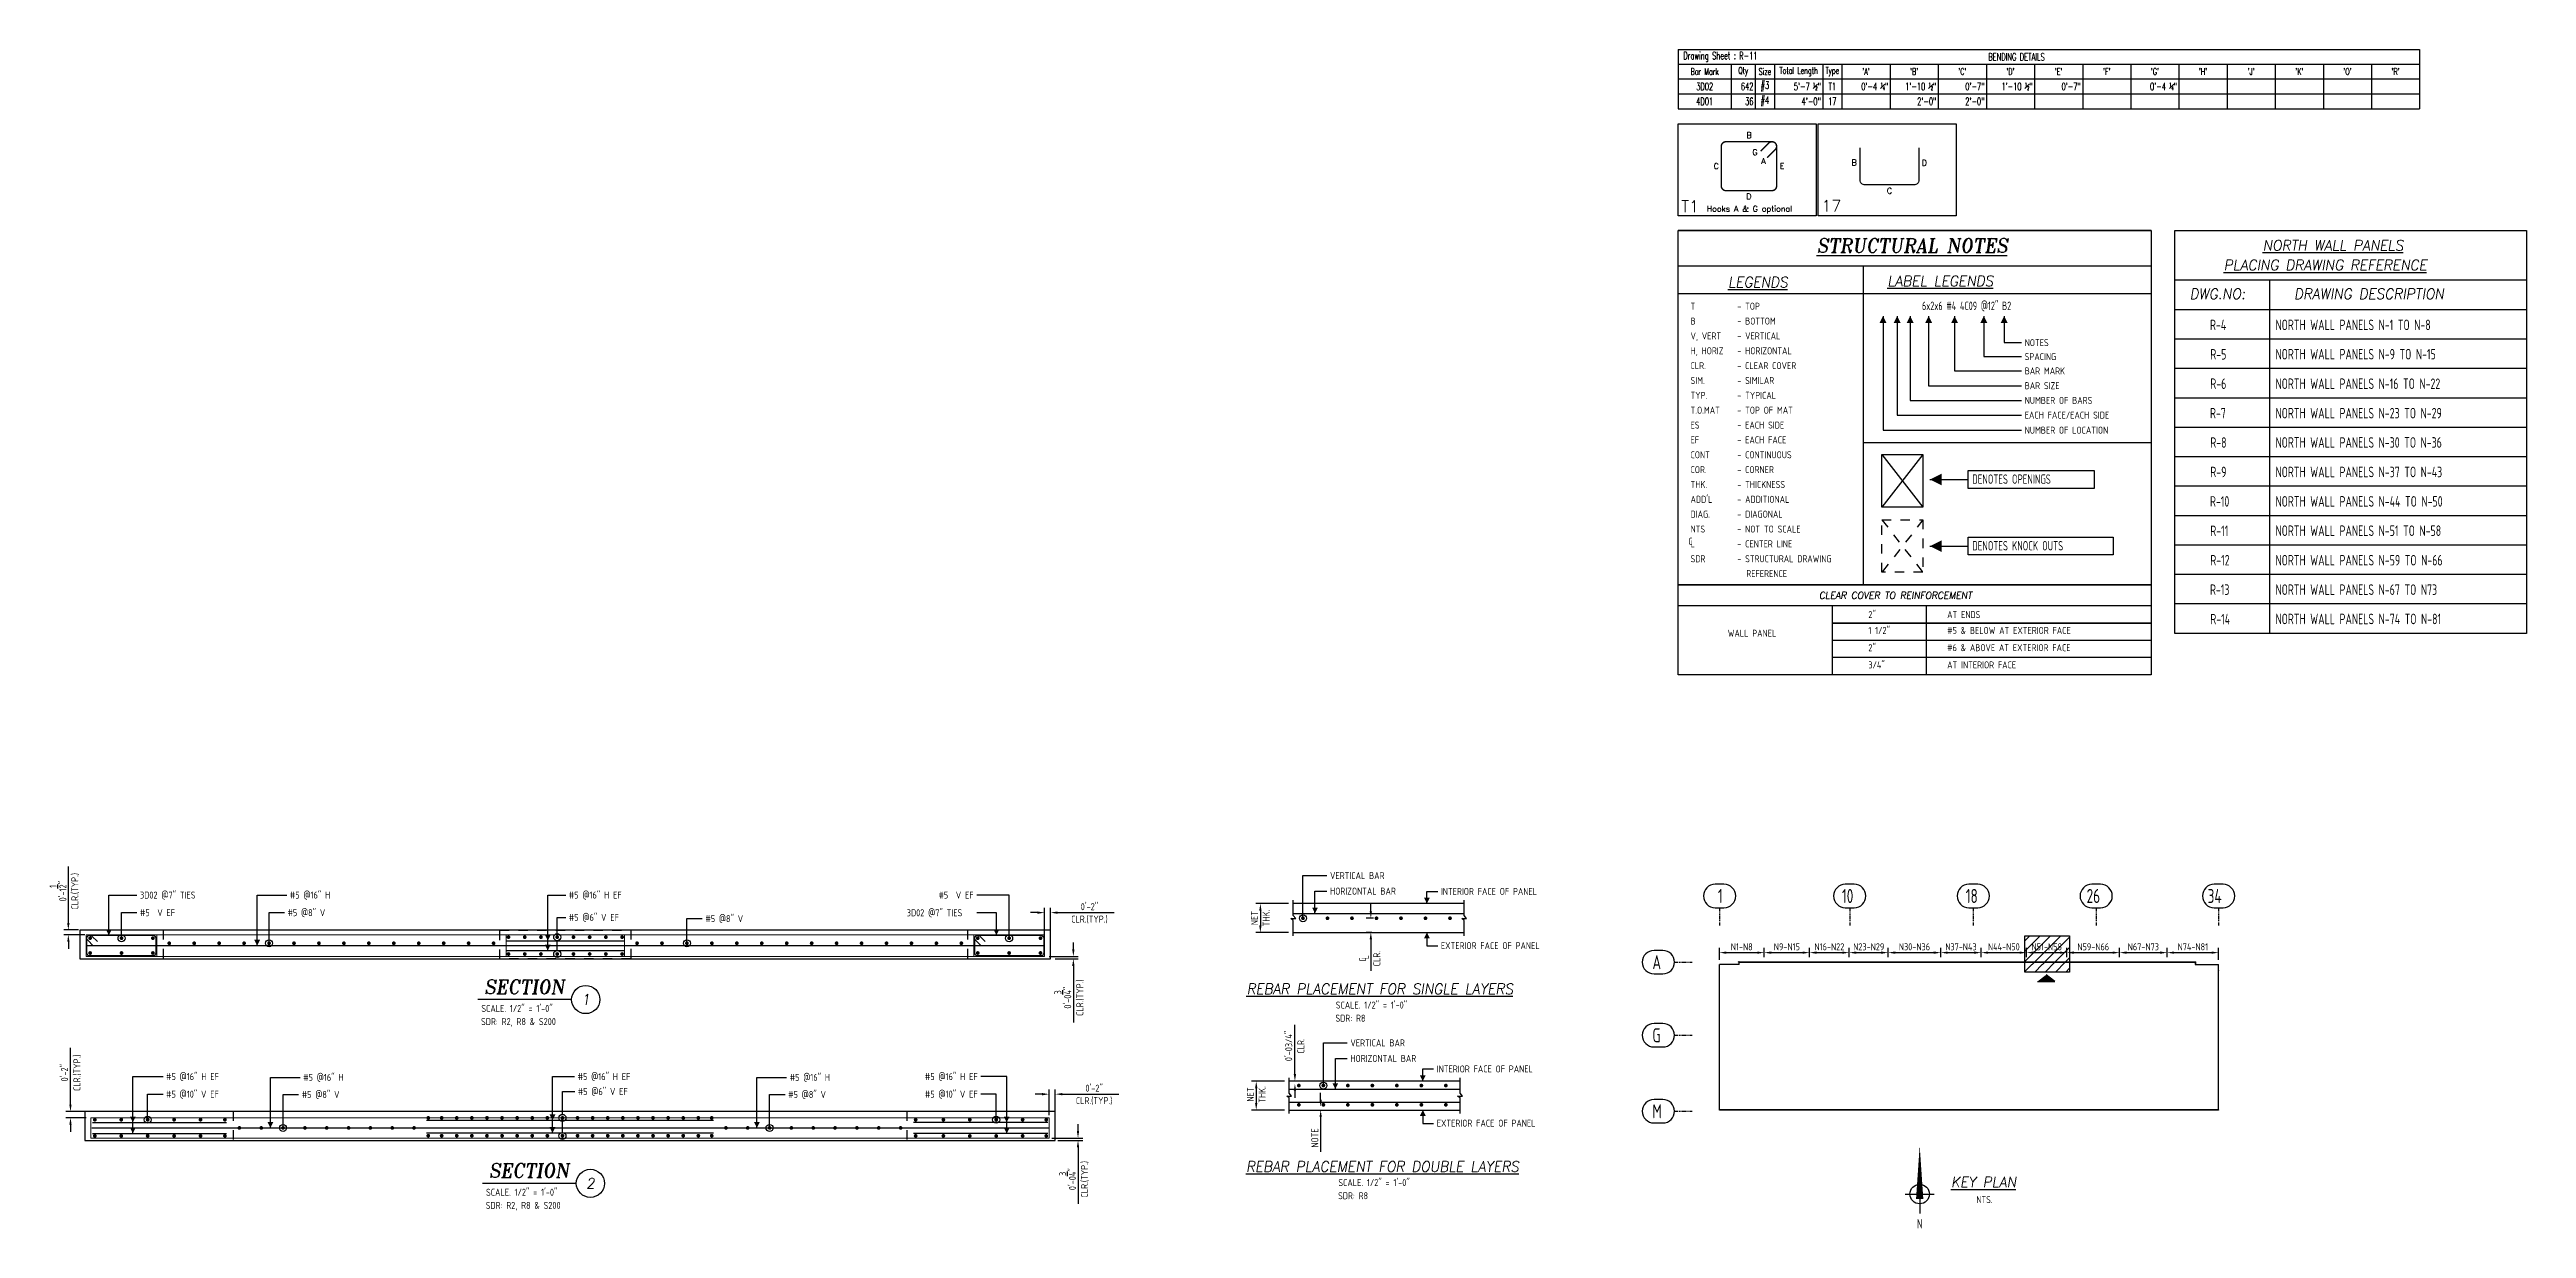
# Model space of a CAD drawing. Header units: inches. Extents: x -3675 to 33171, y -2273 to 1837.
# Drawn here: x 25996 to 26790, y 373 to 751 of the extents above; entities that cross this region are included whole.
import ezdxf
from ezdxf.enums import TextEntityAlignment as Align

# ---------------------------------------------------------------- set-up
doc = ezdxf.new("R2010")
doc.units = ezdxf.units.IN
doc.header["$MEASUREMENT"] = 0
doc.linetypes.add('HIDDEN', pattern=[6, 3, -3])
doc.linetypes.add('PHANTOM', pattern=[2.5, 1.25, -0.25, 0.25, -0.25, 0.25, -0.25])
doc.layers.get('0').update_dxf_attribs({"linetype": 'CONTINUOUS'})
doc.layers.get('Defpoints').update_dxf_attribs({"linetype": 'CONTINUOUS'})
for name, color, linetype in [('0-25', 7, 'CONTINUOUS'), ('0-25TEXT', 7, 'CONTINUOUS'), ('0-35', 3, 'CONTINUOUS'), ('0-35TEXT', 3, 'CONTINUOUS'), ('0-50', 10, 'CONTINUOUS'), ('5', 4, 'CONTINUOUS'), ('BARLIST', 7, 'CONTINUOUS'), ('CADS-BAR-SKETCH', 7, 'CONTINUOUS'), ('DETAIL', 83, 'CONTINUOUS'), ('GRID', 8, 'PHANTOM'), ('Hatch', 253, 'CONTINUOUS'), ('Hgblock', 7, 'CONTINUOUS'), ('hidden', 7, 'HIDDEN'), ('REBARS', 4, 'CONTINUOUS')]:
    doc.layers.add(name, color=color, linetype=linetype)
doc.layers.add('COVER', color=6, linetype='CONTINUOUS', lineweight=0, plot=False)
doc.styles.add('AR', font='ARCHQUIK.shx', dxfattribs={"width": 0.8})
doc.styles.add('ROMANS', font='romans.shx', dxfattribs={"width": 0.57})
doc.styles.add('ROMANT', font='romant')
doc.dimstyles.new('CADS_DIM_48', dxfattribs={"dimscale": 48, "dimtxt": 0.09375, "dimasz": 0.09375, "dimexe": 0.0625, "dimexo": 0.0625, "dimgap": 0.09375, "dimtad": 0, "dimtih": 1, "dimtoh": 1, "dimzin": 1, "dimdsep": 46, "dimlunit": 4, "dimtxsty": 'AR', "dimblk": 'CLOSED', "dimcen": 0.1875, "dimadec": 0, "dimazin": 0, "dimtfac": 1, "dimtofl": 0, "dimtmove": 0, "dimatfit": 1, "dimldrblk": 'DOTBLANK', "dimfxl": 1, "dimtzin": 0, "dimarcsym": 0})

msp = doc.modelspace()

# ---------------------------------------------------------------- texts
at = {"linetype": 'Continuous', "style": 'ROMANT', "oblique": 9, "width": 0.95}
for s, height, p in [('%%USTRUCTURAL NOTES', 4.5, (26593.30607, 686.35216, 0)), ('%%ULEGENDS', 3.375, (26543.87353, 675.16677, 0)), ('%%ULABEL LEGENDS', 3.375, (26602.35328, 675.57128, 0))]:
    msp.add_text(s, height=height, dxfattribs=at).set_placement(p, align=Align.CENTER)
for s, height, p in [('%%UPLACING DRAWING REFERENCE', 3.375, (26693.22441, 680.67947, 0)), ('%%UNORTH WALL PANELS', 3.375, (26705.74654, 687.01574, 0)), ('DWG.NO:', 3.375, (26682.26586, 671.44725, 0)), ('DRAWING DESCRIPTION', 3.375, (26715.74561, 671.44725, 0)), ('CLEAR COVER TO REINFORCEMENT', 2.25, (26563.43362, 575.31194, 0))]:
    msp.add_text(s, height=height, dxfattribs=at).set_placement(p)
at = {"color": 7, "linetype": 'Continuous', "style": 'ROMANT', "oblique": 9, "width": 0.95}
for s, p in [('%%UREBAR PLACEMENT FOR SINGLE LAYERS', (26422.61323, 448.49549)), ('%%UREBAR PLACEMENT FOR DOUBLE LAYERS', (26423.45296, 391.54945)), ('%%UKEY PLAN', (26616.19841, 386.55511))]:
    msp.add_text(s, height=3.375, dxfattribs=at).set_placement(p, align=Align.CENTER)
at = {"layer": '0-25TEXT', "style": 'AR', "width": 0.8}
for s, height, p in [('3D02 @7" TIES', 2.2497638, (26025.01747, 479.16056)), ('#5 @16" H', 2.249764, (26073.09638, 479.16056)), ('#5 @16" H EF', 2.2497638, (26162.54687, 479.16056)), ('#5  V EF', 2.249764, (26025.01747, 473.51387)), ('#5 @8" V', 2.249764, (26072.31782, 473.51387)), ('#5 @6" V EF', 2.2497638, (26162.54687, 471.99114)), ('#5 @8" V', 2.249764, (26206.31782, 471.59617)), ('3D02 @7" TIES', 2.2497638, (26270.90332, 473.48372)), ('#5 @16" H EF', 2.2497638, (26033.39188, 420.93257)), ('#5 @16" H', 2.249764, (26077.36029, 420.68254)), ('#5 @16" H EF', 2.2497638, (26165.35392, 420.93257)), ('#5 @16" H', 2.249764, (26233.35333, 420.68254)), ('#5 @10" V EF', 2.2497638, (26033.39188, 415.28588)), ('#5 @8" V', 2.249764, (26076.87646, 415.17805)), ('#5 @6" V EF', 2.2497638, (26165.40196, 416.14645)), ('#5 @8" V', 2.249764, (26232.86949, 415.17805))]:
    msp.add_text(s, height=height, dxfattribs=at).set_placement(p)
for s, height, p in [('#5  V EF', 2.249764, (26292.31487, 479.16056)), ('#5 @16" H EF', 2.2497638, (26293.6321, 420.93257)), ('#5 @10" V EF', 2.2497638, (26293.6321, 415.28588))]:
    msp.add_text(s, height=height, dxfattribs=at).set_placement(p, align=Align.RIGHT)
at = {"layer": '0-35', "style": 'AR', "width": 0.8}
for s, p in [('R-4', (26688.79617, 661.4847, 0)), ('NORTH WALL PANELS N-1 TO N-8', (26709.80595, 661.4847, 0)), ('R-5', (26688.89914, 652.0486, 0)), ('NORTH WALL PANELS N-9 TO N-15', (26709.80595, 652.08219, 0)), ('R-6', (26688.89914, 642.6125, 0)), ('NORTH WALL PANELS N-16 TO N-22', (26709.80595, 642.6125, 0)), ('R-7', (26688.79617, 633.1764, 0)), ('NORTH WALL PANELS N-23 TO N-29', (26709.80595, 633.1764, 0)), ('R-8', (26688.89914, 623.7403, 0)), ('NORTH WALL PANELS N-30 TO N-36', (26709.80595, 623.77388, 0)), ('R-9', (26688.89914, 614.3042, 0)), ('NORTH WALL PANELS N-37 TO N-43', (26709.80595, 614.3042, 0)), ('R-10', (26688.79617, 604.8681, 0)), ('NORTH WALL PANELS N-44 TO N-50', (26709.80595, 604.8681, 0)), ('R-11', (26688.89914, 595.43199, 0)), ('NORTH WALL PANELS N-51 TO N-58', (26709.80595, 595.46558, 0)), ('R-12', (26688.89914, 585.99589, 0)), ('NORTH WALL PANELS N-59 TO N-66', (26709.80595, 585.99589, 0)), ('R-13', (26688.79617, 576.55979, 0)), ('NORTH WALL PANELS N-67 TO N73', (26709.80595, 576.55979, 0)), ('R-14', (26688.89914, 567.12369, 0)), ('NORTH WALL PANELS N-74 TO N-81', (26709.80595, 567.15728, 0))]:
    msp.add_text(s, height=3.375, dxfattribs=at).set_placement(p)
at = {"layer": '0-35TEXT', "style": 'AR', "width": 0.8}
for s, height, p in [('T', 2.25, (26522.22592, 668.0263, 0)), ('- TOP', 2.25, (26537.20412, 668.0263, 0)), ('V, VERT', 2.25, (26522.22592, 658.49774, 0)), ('B', 2.25, (26522.22592, 663.26202, 0)), ('- BOTTOM', 2.25, (26537.20412, 663.26202, 0)), ('- VERTICAL', 2.25, (26537.20412, 658.49774, 0)), ('H, HORIZ', 2.25, (26522.22592, 653.73346, 0)), ('- HORIZONTAL', 2.25, (26537.20412, 653.73346, 0)), ('SPACING', 2.25, (26629.37408, 651.8656, 0)), ('NOTES', 2.25, (26629.37408, 656.3458, 0)), ('SIM.', 2.25, (26522.22592, 644.2049, 0)), ('CLR.', 2.25, (26522.22592, 648.96918, 0)), ('- CLEAR COVER', 2.25, (26537.20412, 648.96918, 0)), ('- SIMILAR', 2.25, (26537.20412, 644.2049, 0)), ('BAR MARK', 2.25, (26629.37408, 647.26613, 0)), ('BAR SIZE', 2.25, (26629.37408, 642.54742, 0)), ('TYP.', 2.25, (26522.22592, 639.44062, 0)), ('T.O.MAT', 2.25, (26522.22592, 634.67634, 0)), ('- TYPICAL', 2.25, (26537.20412, 639.44062, 0)), ('- TOP OF MAT', 2.25, (26537.20412, 634.67634, 0)), ('NUMBER OF BARS', 2.25, (26629.37408, 637.82872, 0)), ('ES', 2.25, (26522.22592, 629.91206, 0)), ('- EACH SIDE', 2.25, (26537.20412, 629.91206, 0)), ('EACH FACE/EACH SIDE', 2.25, (26629.37408, 633.11001, 0)), ('NUMBER OF LOCATION', 2.25, (26629.37408, 628.27203, 0)), ('EF', 2.25, (26522.22592, 625.14778, 0)), ('CONT', 2.25, (26522.22592, 620.3835, 0)), ('- EACH FACE', 2.25, (26537.20412, 625.14778, 0)), ('- CONTINUOUS', 2.25, (26537.20412, 620.3835, 0)), ('THK.', 2.25, (26522.22592, 610.85494, 0)), ('COR.', 2.25, (26522.22592, 615.61922, 0)), ('- CORNER', 2.25, (26537.20412, 615.61922, 0)), ('- THICKNESS', 2.25, (26537.20412, 610.85494, 0)), ('DENOTES OPENINGS', 3, (26612.57374, 612.19998, 0)), ("ADD'L", 2.25, (26522.22592, 606.09066, 0)), ('- ADDITIONAL', 2.25, (26537.20412, 606.09066, 0)), ('DIAG.', 2.25, (26522.22592, 601.32638, 0)), ('NTS', 2.25, (26522.22592, 596.5621, 0)), ('- DIAGONAL', 2.25, (26537.20412, 601.32638, 0)), ('- NOT TO SCALE', 2.25, (26537.20412, 596.5621, 0)), ('SDR', 2.25, (26522.22592, 587.03354, 0)), ('- CENTER LINE', 2.25, (26537.20412, 591.79782, 0)), ('- STRUCTURAL DRAWING', 2.25, (26537.20412, 587.03354, 0)), ('DENOTES KNOCK OUTS', 3, (26612.57374, 590.82305, 0)), ('REFERENCE', 2.25, (26540.09348, 582.26926, 0)), ('WALL PANEL', 2.25, (26534.16969, 563.13038, 0)), ('1 1/2"', 2.25, (26579.24876, 564.03426, 0)), ('2"', 2.25, (26579.24876, 569.12156, 0)), ('AT ENDS', 2.25, (26604.52189, 569.12156, 0)), ('#5 & BELOW AT EXTERIOR FACE  ', 2.25, (26604.52189, 564.03426, 0)), ('2"', 2.25, (26579.24876, 558.50859, 0)), ('#6 & ABOVE AT EXTERIOR FACE   ', 2.25, (26604.52189, 558.50859, 0)), ('3/4"', 2.25, (26579.24876, 552.98291, 0)), ('AT INTERIOR FACE   ', 2.25, (26604.52189, 552.98291, 0)), ('VERTICAL BAR', 2.2499437, (26406.62425, 485.41124)), ('HORIZONTAL BAR', 2.2499437, (26406.62425, 480.41551)), ('INTERIOR FACE OF PANEL', 2.2499437, (26442.16467, 480.32478)), ('EXTERIOR FACE OF PANEL', 2.2499437, (26442.16467, 462.93305)), ('SCALE. 1/2" = 1\'-0"', 2.2499437, (26134.4745, 442.78452)), ('SCALE. 1/2" = 1\'-0"', 2.2499437, (26408.45646, 443.87677)), ('SDR: R2, R8 & S200', 2.2499437, (26134.37771, 438.57645)), ('SDR: R8', 2.249944, (26408.35966, 439.6687)), ('VERTICAL BAR', 2.2499437, (26413.15543, 431.74605)), ('HORIZONTAL BAR', 2.2499437, (26413.15543, 426.75031)), ('INTERIOR FACE OF PANEL', 2.2499437, (26440.83872, 423.37873)), ('EXTERIOR FACE OF PANEL', 2.2499437, (26440.83872, 405.987)), ('SCALE. 1/2" = 1\'-0"', 2.2499437, (26409.29619, 386.93072)), ('SDR: R2, R8 & S200', 2.2499437, (26135.87884, 379.62751)), ('SCALE. 1/2" = 1\'-0"', 2.2499437, (26135.97564, 383.83558)), ('SDR: R8', 2.249944, (26409.1994, 382.72265)), ('NTS.', 2.25, (26613.86286, 381.47791))]:
    msp.add_text(s, height=height, dxfattribs=at).set_placement(p)
msp.add_text('6x2x6 #4 4C09 @12" B2', height=2.7, dxfattribs=at).set_placement((26625.04685, 667.92744, 0), align=Align.RIGHT)
at = {"layer": '0-50', "style": 'AR', "width": 0.8}
for s, p in [('1', (26531.00278, 477.73491)), ('10', (26570.78633, 477.73491)), ('18', (26610.47587, 477.73491)), ('26', (26649.24517, 477.73491)), ('34', (26688.05269, 477.73491)), ('A', (26510.01031, 456.50316)), ('G', (26510.01031, 433.06741)), ('M', (26510.01031, 408.69464))]:
    msp.add_text(s, height=4.5, dxfattribs=at).set_placement(p)

# ---------------------------------------------------------------- blocks, each defined once
blk = doc.blocks.new('*D408')
at = {"layer": 'Defpoints', "color": 0, "transparency": 16777216}
for p in [(26317.03, 474.65), (26315.03, 465.39), (26317.03, 465.39)]:
    blk.add_point(p, dxfattribs=at)
at = {"layer": 'DETAIL', "color": 0, "lineweight": -2, "transparency": 16777216}
for p, q in [((26312.78, 474.65), (26310.53, 474.65)), ((26315.03, 466.89), (26315.03, 476.15)), ((26317.03, 466.89), (26317.03, 476.15)), ((26319.28, 474.65), (26337.43, 474.65))]:
    blk.add_line(p, q, dxfattribs=at)
at = {"layer": 'DETAIL', "color": 0, "transparency": 16777216}
for points in [[(26312.78, 475.02), (26312.78, 474.27), (26315.03, 474.65)], [(26319.28, 475.02), (26319.28, 474.27), (26317.03, 474.65)]]:
    blk.add_solid(points, dxfattribs=at)
at = {"layer": 'DETAIL', "color": 0, "transparency": 16777216, "char_height": 2.25, "attachment_point": 5, "style": 'AR'}
for s, insert in [('0\'-2"', (26329.48, 476.56)), ('CLR.(TYP.)', (26329.48, 472.46))]:
    blk.add_mtext(s, dxfattribs=dict(at, insert=insert))
blk = doc.blocks.new('_DotBlank')
at = {"layer": '0-35', "color": 0, "lineweight": -2}
blk.add_line((-0.5, 0), (-1, 0), dxfattribs=at)
blk.add_circle((0, 0), 0.5, dxfattribs=at)
blk = doc.blocks.new('*D409')
at = {"layer": 'Defpoints', "color": 0, "transparency": 16777216}
for p in [(26315.03, 460.58), (26317.03, 459.83), (26324.31, 459.83)]:
    blk.add_point(p, dxfattribs=at)
at = {"layer": 'DETAIL', "color": 0, "lineweight": -2, "transparency": 16777216}
for p, q in [((26324.31, 462.83), (26324.31, 465.08)), ((26316.53, 460.58), (26325.81, 460.58)), ((26318.53, 459.83), (26325.81, 459.83)), ((26324.31, 457.58), (26324.31, 439.43))]:
    blk.add_line(p, q, dxfattribs=at)
at = {"layer": 'DETAIL', "color": 0, "transparency": 16777216}
for points in [[(26323.93, 462.83), (26324.68, 462.83), (26324.31, 460.58)], [(26323.93, 457.58), (26324.68, 457.58), (26324.31, 459.83)]]:
    blk.add_solid(points, dxfattribs=at)
at = {"layer": 'DETAIL', "color": 0, "transparency": 16777216, "char_height": 2.25, "attachment_point": 5, "rotation": 90, "style": 'AR'}
for s, insert in [('0\'-0{\\H1.000000x;\\S3/4;}"', (26320.93, 447.38)), ('CLR.(TYP.)', (26326.49, 447.38))]:
    blk.add_mtext(s, dxfattribs=dict(at, insert=insert))
blk = doc.blocks.new('SECT1')
at = {"color": 7, "linetype": 'Continuous'}
blk.add_line((0.627, 0), (-0.627, 0), dxfattribs=at)
blk.add_circle((0.815, 0), 0.188, dxfattribs=at)
at = {"color": 7, "linetype": 'Continuous', "style": 'ROMANT', "oblique": 9, "width": 0.95}
blk.add_text('SECTION', height=0.1875, dxfattribs=at).set_placement((-0.006, 0.077), align=Align.CENTER)
blk.add_attdef('SECT1', text='', height=0.141, dxfattribs=at).set_placement((0.815, 0), align=Align.MIDDLE)
blk = doc.blocks.new('leadrblk')
blk.add_lwpolyline([(0, 0, 0, 1, 0), (1, 0, 1, 1, 0)], format="xyseb")
blk = doc.blocks.new('*D410')
at = {"layer": 'Defpoints', "color": 0, "transparency": 16777216}
for p in [(26002.04, 469.08), (26006.78, 469.08), (26008.78, 467.58)]:
    blk.add_point(p, dxfattribs=at)
at = {"layer": 'DETAIL', "color": 0, "lineweight": -2, "transparency": 16777216}
for p, q in [((26002.04, 471.33), (26002.04, 489.48)), ((26005.28, 469.08), (26000.54, 469.08)), ((26007.28, 467.58), (26000.54, 467.58)), ((26002.04, 465.33), (26002.04, 463.08))]:
    blk.add_line(p, q, dxfattribs=at)
at = {"layer": 'DETAIL', "color": 0, "transparency": 16777216}
for points in [[(26001.67, 471.33), (26002.42, 471.33), (26002.04, 469.08)], [(26001.67, 465.33), (26002.42, 465.33), (26002.04, 467.58)]]:
    blk.add_solid(points, dxfattribs=at)
at = {"layer": 'DETAIL', "color": 0, "transparency": 16777216, "char_height": 2.25, "attachment_point": 5, "rotation": 90, "style": 'AR'}
for s, insert in [('CLR.(TYP.)', (26004.23, 481.53)), ('0\'-1{\\H1.000000x;\\S1/2;}"', (25998.71, 481.53))]:
    blk.add_mtext(s, dxfattribs=dict(at, insert=insert))
blk = doc.blocks.new('*D402')
at = {"layer": 'Defpoints', "color": 0, "transparency": 16777216}
for p in [(26318.53, 416.42), (26316.53, 408.22), (26318.53, 407.16)]:
    blk.add_point(p, dxfattribs=at)
at = {"layer": 'DETAIL', "color": 0, "lineweight": -2, "transparency": 16777216}
for p, q in [((26314.28, 416.42), (26312.03, 416.42)), ((26316.53, 409.72), (26316.53, 417.92)), ((26318.53, 408.66), (26318.53, 417.92)), ((26320.78, 416.42), (26338.93, 416.42))]:
    blk.add_line(p, q, dxfattribs=at)
at = {"layer": 'DETAIL', "color": 0, "transparency": 16777216}
for points in [[(26314.28, 416.79), (26314.28, 416.04), (26316.53, 416.42)], [(26320.78, 416.79), (26320.78, 416.04), (26318.53, 416.42)]]:
    blk.add_solid(points, dxfattribs=at)
at = {"layer": 'DETAIL', "color": 0, "transparency": 16777216, "char_height": 2.25, "attachment_point": 5, "style": 'AR'}
for s, insert in [('CLR.(TYP.)', (26330.98, 414.23)), ('0\'-2"', (26330.98, 418.33))]:
    blk.add_mtext(s, dxfattribs=dict(at, insert=insert))
blk = doc.blocks.new('*D403')
at = {"layer": 'Defpoints', "color": 0, "transparency": 16777216}
for p in [(26315.88, 402.35), (26317.8, 401.6), (26325.81, 401.6)]:
    blk.add_point(p, dxfattribs=at)
at = {"layer": 'DETAIL', "color": 0, "lineweight": -2, "transparency": 16777216}
for p, q in [((26325.81, 404.6), (26325.81, 406.85)), ((26317.38, 402.35), (26327.31, 402.35)), ((26319.3, 401.6), (26327.31, 401.6)), ((26325.81, 399.35), (26325.81, 381.2))]:
    blk.add_line(p, q, dxfattribs=at)
at = {"layer": 'DETAIL', "color": 0, "transparency": 16777216}
for points in [[(26325.43, 404.6), (26326.18, 404.6), (26325.81, 402.35)], [(26325.43, 399.35), (26326.18, 399.35), (26325.81, 401.6)]]:
    blk.add_solid(points, dxfattribs=at)
at = {"layer": 'DETAIL', "color": 0, "transparency": 16777216, "char_height": 2.25, "attachment_point": 5, "rotation": 90, "style": 'AR'}
for s, insert in [('0\'-0{\\H1.000000x;\\S3/4;}"', (26322.43, 389.15)), ('CLR.(TYP.)', (26327.99, 389.15))]:
    blk.add_mtext(s, dxfattribs=dict(at, insert=insert))
blk = doc.blocks.new('*D404')
at = {"layer": 'Defpoints', "color": 0, "transparency": 16777216}
for p in [(26002.73, 410.85), (26009.28, 410.85), (26009.28, 408.85)]:
    blk.add_point(p, dxfattribs=at)
at = {"layer": 'DETAIL', "color": 0, "lineweight": -2, "transparency": 16777216}
for p, q in [((26002.73, 413.1), (26002.73, 431.25)), ((26007.78, 410.85), (26001.23, 410.85)), ((26007.78, 408.85), (26001.23, 408.85)), ((26002.73, 406.6), (26002.73, 404.35))]:
    blk.add_line(p, q, dxfattribs=at)
at = {"layer": 'DETAIL', "color": 0, "transparency": 16777216}
for points in [[(26002.35, 413.1), (26003.1, 413.1), (26002.73, 410.85)], [(26002.35, 406.6), (26003.1, 406.6), (26002.73, 408.85)]]:
    blk.add_solid(points, dxfattribs=at)
at = {"layer": 'DETAIL', "color": 0, "transparency": 16777216, "char_height": 2.25, "attachment_point": 5, "rotation": 90, "style": 'AR'}
for s, insert in [('0\'-2"', (26000.82, 423.3)), ('CLR.(TYP.)', (26004.91, 423.3))]:
    blk.add_mtext(s, dxfattribs=dict(at, insert=insert))
blk = doc.blocks.new('*D423')
at = {"layer": 'Defpoints', "color": 0, "transparency": 16777216}
for p in [(26394.83, 477.54), (26384.28, 468.29), (26394.83, 468.29)]:
    blk.add_point(p, dxfattribs=at)
at = {"layer": 'DETAIL', "color": 0, "lineweight": -2, "transparency": 16777216}
for p, q in [((26393.33, 477.54), (26382.78, 477.54)), ((26384.28, 475.29), (26384.28, 470.54)), ((26393.33, 468.29), (26382.78, 468.29))]:
    blk.add_line(p, q, dxfattribs=at)
at = {"layer": 'DETAIL', "color": 0, "transparency": 16777216}
for points in [[(26383.91, 475.29), (26384.66, 475.29), (26384.28, 477.54)], [(26383.91, 470.54), (26384.66, 470.54), (26384.28, 468.29)]]:
    blk.add_solid(points, dxfattribs=at)
at = {"layer": 'DETAIL', "color": 0, "transparency": 16777216, "insert": (26384.28, 472.91), "char_height": 2.25, "attachment_point": 5, "rotation": 90, "style": 'AR'}
blk.add_mtext('NET\\PTHK.', dxfattribs=at)
blk = doc.blocks.new('*D424')
at = {"layer": 'Defpoints', "color": 0, "transparency": 16777216}
for p in [(26393.5, 420.59), (26382.95, 411.34), (26393.5, 411.34)]:
    blk.add_point(p, dxfattribs=at)
at = {"layer": 'DETAIL', "color": 0, "lineweight": -2, "transparency": 16777216}
for p, q in [((26392, 420.59), (26381.45, 420.59)), ((26382.95, 418.34), (26382.95, 413.59)), ((26392, 411.34), (26381.45, 411.34))]:
    blk.add_line(p, q, dxfattribs=at)
at = {"layer": 'DETAIL', "color": 0, "transparency": 16777216}
for points in [[(26382.58, 418.34), (26383.33, 418.34), (26382.95, 420.59)], [(26382.58, 413.59), (26383.33, 413.59), (26382.95, 411.34)]]:
    blk.add_solid(points, dxfattribs=at)
at = {"layer": 'DETAIL', "color": 0, "transparency": 16777216, "insert": (26382.95, 416.33), "char_height": 2.25, "attachment_point": 5, "rotation": 90, "style": 'AR'}
blk.add_mtext('NET\\PTHK.', dxfattribs=at)
blk = doc.blocks.new('*D417')
at = {"layer": 'Defpoints', "color": 0, "transparency": 16777216}
for p in [(26395.36, 420.59), (26395.36, 420.59), (26395.36, 419.78)]:
    blk.add_point(p, dxfattribs=at)
at = {"layer": 'DETAIL', "color": 0, "lineweight": -2, "transparency": 16777216}
for p, q in [((26395.36, 422.84), (26395.36, 438.7)), ((26395.36, 417.53), (26395.36, 415.28))]:
    blk.add_line(p, q, dxfattribs=at)
at = {"layer": 'DETAIL', "color": 0, "transparency": 16777216}
for points in [[(26394.99, 422.84), (26395.74, 422.84), (26395.36, 420.59)], [(26394.99, 417.53), (26395.74, 417.53), (26395.36, 419.78)]]:
    blk.add_solid(points, dxfattribs=at)
at = {"layer": 'DETAIL', "color": 0, "transparency": 16777216, "char_height": 2.25, "attachment_point": 5, "rotation": 90, "style": 'AR'}
for s, insert in [('0\'-03/4"', (26393.37, 431.89)), ('CLR.', (26397.28, 431.89))]:
    blk.add_mtext(s, dxfattribs=dict(at, insert=insert))
blk = doc.blocks.new('*D418')
at = {"layer": 'Defpoints', "color": 0, "transparency": 16777216}
for p in [(26403.61, 412.38), (26403.61, 411.34), (26403.61, 411.34)]:
    blk.add_point(p, dxfattribs=at)
at = {"layer": 'DETAIL', "color": 0, "lineweight": -2, "transparency": 16777216}
for p, q in [((26403.61, 414.63), (26403.61, 416.88)), ((26403.61, 409.09), (26403.61, 397.89))]:
    blk.add_line(p, q, dxfattribs=at)
at = {"layer": 'DETAIL', "color": 0, "transparency": 16777216}
for points in [[(26403.24, 414.63), (26403.99, 414.63), (26403.61, 412.38)], [(26403.24, 409.09), (26403.99, 409.09), (26403.61, 411.34)]]:
    blk.add_solid(points, dxfattribs=at)
at = {"layer": 'DETAIL', "color": 0, "transparency": 16777216, "insert": (26401.74, 402.37), "char_height": 2.25, "width": 3.2897, "attachment_point": 5, "rotation": 90, "style": 'AR'}
blk.add_mtext('NOTE', dxfattribs=at)
blk = doc.blocks.new('*D419')
at = {"layer": 'Defpoints', "color": 0, "transparency": 16777216}
for p in [(26422.02, 472.84), (26419.7, 468.29), (26421.52, 468.29)]:
    blk.add_point(p, dxfattribs=at)
at = {"layer": 'DETAIL', "color": 0, "lineweight": -2, "transparency": 16777216}
for p, q in [((26419.7, 475.09), (26419.7, 477.34)), ((26420.52, 472.84), (26418.2, 472.84)), ((26420.02, 468.29), (26418.2, 468.29)), ((26419.7, 466.04), (26419.7, 456.02))]:
    blk.add_line(p, q, dxfattribs=at)
at = {"layer": 'DETAIL', "color": 0, "transparency": 16777216}
for points in [[(26419.33, 475.09), (26420.08, 475.09), (26419.7, 472.84)], [(26419.33, 466.04), (26420.08, 466.04), (26419.7, 468.29)]]:
    blk.add_solid(points, dxfattribs=at)
at = {"layer": 'DETAIL', "color": 0, "transparency": 16777216, "insert": (26421.62, 459.9), "char_height": 2.25, "attachment_point": 5, "rotation": 90, "style": 'AR'}
blk.add_mtext('CLR.', dxfattribs=at)
blk = doc.blocks.new('A$C2A293661')
at = {"layer": '0-35TEXT', "style": 'AR', "width": 0.8}
for s, p in [('C', (-0.72, 0.84)), ('L', (0, 0))]:
    blk.add_text(s, height=2.25, dxfattribs=at).set_placement(p)
blk = doc.blocks.new('*U2741', base_point=(26316.1, 403.53))
at = {"layer": 'REBARS', "color": 0}
blk.add_lwpolyline([(26316.1, 403.84), (26273.1, 403.84)], dxfattribs=at)
blk = doc.blocks.new('*U2742', base_point=(26316.1, 407.06))
at = {"layer": 'REBARS', "color": 0}
blk.add_lwpolyline([(26316.1, 407.37), (26273.1, 407.37)], dxfattribs=at)
blk = doc.blocks.new('*U2799', base_point=(26116.89, 404.28))
at = {"layer": 'REBARS', "color": 0}
blk.add_lwpolyline([(26116.89, 403.97), (26208.89, 403.97)], dxfattribs=at)
blk = doc.blocks.new('*U2800', base_point=(26116.89, 407.73))
at = {"layer": 'REBARS', "color": 0}
blk.add_lwpolyline([(26116.89, 408.04), (26208.89, 408.04)], dxfattribs=at)
blk = doc.blocks.new('*U2587', base_point=(26009.53, 405.28))
at = {"layer": 'REBARS', "color": 0}
blk.add_lwpolyline([(26009.53, 405.6), (26316.53, 405.6)], dxfattribs=at)
blk = doc.blocks.new('*U2738', base_point=(26009.74, 404.15))
at = {"layer": 'REBARS', "color": 0}
blk.add_lwpolyline([(26009.74, 403.84), (26052.74, 403.84)], dxfattribs=at)
blk = doc.blocks.new('*U2739', base_point=(26009.74, 407.06))
at = {"layer": 'REBARS', "color": 0}
blk.add_lwpolyline([(26009.74, 407.37), (26052.74, 407.37)], dxfattribs=at)
blk = doc.blocks.new('*U2585', base_point=(26007.78, 463.76))
at = {"layer": 'REBARS', "color": 0}
blk.add_lwpolyline([(26007.78, 464.08), (26314.78, 464.08)], dxfattribs=at)
blk = doc.blocks.new('*U2819', base_point=(26142.4, 462.81))
at = {"layer": 'REBARS', "color": 0}
blk.add_lwpolyline([(26142.4, 462.5), (26180.4, 462.5)], dxfattribs=at)
blk = doc.blocks.new('*U2820', base_point=(26142.4, 465.34))
at = {"layer": 'REBARS', "color": 0}
blk.add_lwpolyline([(26142.4, 465.65), (26180.4, 465.65)], dxfattribs=at)
blk = doc.blocks.new('*U2873', base_point=(26315.03, 460.58))
at = {"layer": 'REBARS', "color": 0}
blk.add_lwpolyline([(26294.75, 464.02), (26292.99, 465.79, -0.668179), (26293.65, 467.39), (26313.9, 467.39, -0.414214), (26314.84, 466.45), (26314.84, 461.7, -0.414213), (26313.9, 460.76), (26293.65, 460.76, -0.414214), (26292.71, 461.7), (26292.71, 466.45, -0.668178), (26294.31, 467.11), (26296.08, 465.35)], format="xyb", dxfattribs=at)
blk = doc.blocks.new('*U2872', base_point=(26030.27, 460.58))
at = {"layer": 'REBARS', "color": 0}
blk.add_lwpolyline([(26010, 464.02), (26008.24, 465.79, -0.668179), (26008.9, 467.39), (26029.15, 467.39, -0.414214), (26030.09, 466.45), (26030.09, 461.7, -0.414213), (26029.15, 460.76), (26008.9, 460.76, -0.414214), (26007.96, 461.7), (26007.96, 466.45, -0.668178), (26009.56, 467.11), (26011.33, 465.35)], format="xyb", dxfattribs=at)
blk = doc.blocks.new('*D3131')
at = {"layer": '0-35', "color": 0, "lineweight": -2, "transparency": 16777216}
for p, q in [((26531.46, 459.53), (26531.46, 463.32)), ((26533.71, 461.82), (26543.59, 461.82)), ((26545.84, 460.32), (26545.84, 463.32))]:
    blk.add_line(p, q, dxfattribs=at)
at = {"layer": '0-35', "color": 0, "transparency": 16777216}
for points in [[(26533.71, 462.19), (26533.71, 461.44), (26531.46, 461.82)], [(26543.59, 462.19), (26543.59, 461.44), (26545.84, 461.82)]]:
    blk.add_solid(points, dxfattribs=at)
at = {"layer": 'Defpoints', "color": 0, "transparency": 16777216}
for p in [(26545.84, 461.82), (26531.46, 458.03), (26545.84, 458.82)]:
    blk.add_point(p, dxfattribs=at)
at = {"layer": '0-35', "color": 0, "transparency": 16777216, "insert": (26538.65, 463.69), "char_height": 2.25, "attachment_point": 5, "style": 'AR'}
blk.add_mtext('N1-N8', dxfattribs=at)
blk = doc.blocks.new('*D3132')
at = {"layer": '0-35', "color": 0, "lineweight": -2, "transparency": 16777216}
for p, q in [((26545.84, 460.32), (26545.84, 463.32)), ((26548.09, 461.82), (26558.15, 461.82)), ((26560.4, 460.32), (26560.4, 463.32))]:
    blk.add_line(p, q, dxfattribs=at)
at = {"layer": '0-35', "color": 0, "transparency": 16777216}
for points in [[(26548.09, 462.19), (26548.09, 461.44), (26545.84, 461.82)], [(26558.15, 462.19), (26558.15, 461.44), (26560.4, 461.82)]]:
    blk.add_solid(points, dxfattribs=at)
at = {"layer": 'Defpoints', "color": 0, "transparency": 16777216}
for p in [(26560.4, 461.82), (26545.84, 458.82), (26560.4, 458.82)]:
    blk.add_point(p, dxfattribs=at)
at = {"layer": '0-35', "color": 0, "transparency": 16777216, "insert": (26553.12, 463.69), "char_height": 2.25, "attachment_point": 5, "style": 'AR'}
blk.add_mtext('N9-N15', dxfattribs=at)
blk = doc.blocks.new('*D3133')
at = {"layer": '0-35', "color": 0, "lineweight": -2, "transparency": 16777216}
for p, q in [((26560.4, 460.32), (26560.4, 463.32)), ((26562.65, 461.82), (26570.88, 461.82)), ((26573.13, 460.32), (26573.13, 463.32))]:
    blk.add_line(p, q, dxfattribs=at)
at = {"layer": '0-35', "color": 0, "transparency": 16777216}
for points in [[(26562.65, 462.19), (26562.65, 461.44), (26560.4, 461.82)], [(26570.88, 462.19), (26570.88, 461.44), (26573.13, 461.82)]]:
    blk.add_solid(points, dxfattribs=at)
at = {"layer": 'Defpoints', "color": 0, "transparency": 16777216}
for p in [(26573.13, 461.82), (26560.4, 458.82), (26573.13, 458.82)]:
    blk.add_point(p, dxfattribs=at)
at = {"layer": '0-35', "color": 0, "transparency": 16777216, "insert": (26566.76, 463.69), "char_height": 2.25, "attachment_point": 5, "style": 'AR'}
blk.add_mtext('N16-N22', dxfattribs=at)
blk = doc.blocks.new('*D3134')
at = {"layer": '0-35', "color": 0, "lineweight": -2, "transparency": 16777216}
for p, q in [((26573.13, 460.32), (26573.13, 463.32)), ((26575.38, 461.82), (26583.35, 461.82)), ((26585.6, 460.32), (26585.6, 463.32))]:
    blk.add_line(p, q, dxfattribs=at)
at = {"layer": '0-35', "color": 0, "transparency": 16777216}
for points in [[(26575.38, 462.19), (26575.38, 461.44), (26573.13, 461.82)], [(26583.35, 462.19), (26583.35, 461.44), (26585.6, 461.82)]]:
    blk.add_solid(points, dxfattribs=at)
at = {"layer": 'Defpoints', "color": 0, "transparency": 16777216}
for p in [(26585.6, 461.82), (26573.13, 458.82), (26585.6, 458.82)]:
    blk.add_point(p, dxfattribs=at)
at = {"layer": '0-35', "color": 0, "transparency": 16777216, "insert": (26579.37, 463.69), "char_height": 2.25, "attachment_point": 5, "style": 'AR'}
blk.add_mtext('N23-N29', dxfattribs=at)
blk = doc.blocks.new('*D3135')
at = {"layer": '0-35', "color": 0, "lineweight": -2, "transparency": 16777216}
for p, q in [((26585.6, 460.32), (26585.6, 463.32)), ((26587.85, 461.82), (26600.22, 461.82)), ((26602.47, 460.32), (26602.47, 463.32))]:
    blk.add_line(p, q, dxfattribs=at)
at = {"layer": '0-35', "color": 0, "transparency": 16777216}
for points in [[(26587.85, 462.19), (26587.85, 461.44), (26585.6, 461.82)], [(26600.22, 462.19), (26600.22, 461.44), (26602.47, 461.82)]]:
    blk.add_solid(points, dxfattribs=at)
at = {"layer": 'Defpoints', "color": 0, "transparency": 16777216}
for p in [(26602.47, 461.82), (26585.6, 458.82), (26602.47, 458.82)]:
    blk.add_point(p, dxfattribs=at)
at = {"layer": '0-35', "color": 0, "transparency": 16777216, "insert": (26594.03, 463.69), "char_height": 2.25, "attachment_point": 5, "style": 'AR'}
blk.add_mtext('N30-N36', dxfattribs=at)
blk = doc.blocks.new('*D3136')
at = {"layer": '0-35', "color": 0, "lineweight": -2, "transparency": 16777216}
for p, q in [((26602.47, 460.32), (26602.47, 463.32)), ((26604.72, 461.82), (26613.16, 461.82)), ((26615.41, 460.32), (26615.41, 463.32))]:
    blk.add_line(p, q, dxfattribs=at)
at = {"layer": '0-35', "color": 0, "transparency": 16777216}
for points in [[(26604.72, 462.19), (26604.72, 461.44), (26602.47, 461.82)], [(26613.16, 462.19), (26613.16, 461.44), (26615.41, 461.82)]]:
    blk.add_solid(points, dxfattribs=at)
at = {"layer": 'Defpoints', "color": 0, "transparency": 16777216}
for p in [(26615.41, 461.82), (26602.47, 458.82), (26615.41, 458.82)]:
    blk.add_point(p, dxfattribs=at)
at = {"layer": '0-35', "color": 0, "transparency": 16777216, "insert": (26608.94, 463.69), "char_height": 2.25, "attachment_point": 5, "style": 'AR'}
blk.add_mtext('N37-N43', dxfattribs=at)
blk = doc.blocks.new('*D3137')
at = {"layer": '0-35', "color": 0, "lineweight": -2, "transparency": 16777216}
for p, q in [((26615.41, 460.32), (26615.41, 463.32)), ((26617.66, 461.82), (26627.71, 461.82)), ((26629.96, 460.32), (26629.96, 463.32))]:
    blk.add_line(p, q, dxfattribs=at)
at = {"layer": '0-35', "color": 0, "transparency": 16777216}
for points in [[(26617.66, 462.19), (26617.66, 461.44), (26615.41, 461.82)], [(26627.71, 462.19), (26627.71, 461.44), (26629.96, 461.82)]]:
    blk.add_solid(points, dxfattribs=at)
at = {"layer": 'Defpoints', "color": 0, "transparency": 16777216}
for p in [(26629.96, 461.82), (26615.41, 458.82), (26629.96, 458.82)]:
    blk.add_point(p, dxfattribs=at)
at = {"layer": '0-35', "color": 0, "transparency": 16777216, "insert": (26622.69, 463.69), "char_height": 2.25, "attachment_point": 5, "style": 'AR'}
blk.add_mtext('N44-N50', dxfattribs=at)
blk = doc.blocks.new('*D3138')
at = {"layer": '0-35', "color": 0, "lineweight": -2, "transparency": 16777216}
for p, q in [((26629.96, 460.32), (26629.96, 463.32)), ((26632.21, 461.82), (26640.67, 461.82)), ((26642.92, 460.32), (26642.92, 463.32))]:
    blk.add_line(p, q, dxfattribs=at)
at = {"layer": '0-35', "color": 0, "transparency": 16777216}
for points in [[(26632.21, 462.19), (26632.21, 461.44), (26629.96, 461.82)], [(26640.67, 462.19), (26640.67, 461.44), (26642.92, 461.82)]]:
    blk.add_solid(points, dxfattribs=at)
at = {"layer": 'Defpoints', "color": 0, "transparency": 16777216}
for p in [(26642.92, 461.82), (26629.96, 458.82), (26642.92, 458.82)]:
    blk.add_point(p, dxfattribs=at)
at = {"layer": '0-35', "color": 0, "transparency": 16777216, "insert": (26636.44, 463.69), "char_height": 2.25, "attachment_point": 5, "style": 'AR'}
blk.add_mtext('N51-N58', dxfattribs=at)
blk = doc.blocks.new('*D3139')
at = {"layer": '0-35', "color": 0, "lineweight": -2, "transparency": 16777216}
for p, q in [((26642.92, 460.32), (26642.92, 463.32)), ((26645.17, 461.82), (26657.54, 461.82)), ((26659.79, 460.32), (26659.79, 463.32))]:
    blk.add_line(p, q, dxfattribs=at)
at = {"layer": '0-35', "color": 0, "transparency": 16777216}
for points in [[(26645.17, 462.19), (26645.17, 461.44), (26642.92, 461.82)], [(26657.54, 462.19), (26657.54, 461.44), (26659.79, 461.82)]]:
    blk.add_solid(points, dxfattribs=at)
at = {"layer": 'Defpoints', "color": 0, "transparency": 16777216}
for p in [(26659.79, 461.82), (26642.92, 458.82), (26659.79, 458.82)]:
    blk.add_point(p, dxfattribs=at)
at = {"layer": '0-35', "color": 0, "transparency": 16777216, "insert": (26651.35, 463.69), "char_height": 2.25, "attachment_point": 5, "style": 'AR'}
blk.add_mtext('N59-N66', dxfattribs=at)
blk = doc.blocks.new('*D3140')
at = {"layer": '0-35', "color": 0, "lineweight": -2, "transparency": 16777216}
for p, q in [((26659.79, 460.32), (26659.79, 463.32)), ((26662.04, 461.82), (26672.8, 461.82)), ((26675.05, 460.32), (26675.05, 463.32))]:
    blk.add_line(p, q, dxfattribs=at)
at = {"layer": '0-35', "color": 0, "transparency": 16777216}
for points in [[(26662.04, 462.19), (26662.04, 461.44), (26659.79, 461.82)], [(26672.8, 462.19), (26672.8, 461.44), (26675.05, 461.82)]]:
    blk.add_solid(points, dxfattribs=at)
at = {"layer": 'Defpoints', "color": 0, "transparency": 16777216}
for p in [(26675.05, 461.82), (26659.79, 458.82), (26675.05, 458.82)]:
    blk.add_point(p, dxfattribs=at)
at = {"layer": '0-35', "color": 0, "transparency": 16777216, "insert": (26667.42, 463.69), "char_height": 2.25, "attachment_point": 5, "style": 'AR'}
blk.add_mtext('N67-N73', dxfattribs=at)
blk = doc.blocks.new('*U3186')
at = {"layer": 'Hgblock', "color": 3}
for p, q in [((-0.375, 0), (0.375, 0)), ((0, 0), (0, -0.5))]:
    blk.add_line(p, q, dxfattribs=at)
blk.add_lwpolyline([(0, 1.25, 0, 0.187, 0), (0, -0.125, 0.187, 0.187, 0)], format="xyseb", dxfattribs=at)
blk.add_circle((0, 0), 0.25, dxfattribs=at)
at = {"layer": 'Hgblock', "color": 3, "style": 'AR', "width": 0.8}
blk.add_text('N', height=0.244, dxfattribs=at).set_placement((0, -0.761), align=Align.MIDDLE)
blk = doc.blocks.new('*D3141')
at = {"layer": '0-35', "color": 0, "lineweight": -2, "transparency": 16777216}
for p, q in [((26675.05, 460.32), (26675.05, 463.32)), ((26677.3, 461.82), (26689.3, 461.82)), ((26691.55, 459.53), (26691.55, 463.32))]:
    blk.add_line(p, q, dxfattribs=at)
at = {"layer": '0-35', "color": 0, "transparency": 16777216}
for points in [[(26677.3, 462.19), (26677.3, 461.44), (26675.05, 461.82)], [(26689.3, 462.19), (26689.3, 461.44), (26691.55, 461.82)]]:
    blk.add_solid(points, dxfattribs=at)
at = {"layer": 'Defpoints', "color": 0, "transparency": 16777216}
for p in [(26691.55, 461.82), (26675.05, 458.82), (26691.55, 458.03)]:
    blk.add_point(p, dxfattribs=at)
at = {"layer": '0-35', "color": 0, "transparency": 16777216, "insert": (26683.3, 463.69), "char_height": 2.25, "attachment_point": 5, "style": 'AR'}
blk.add_mtext('N74-N81', dxfattribs=at)
blk = doc.blocks.new('*T3254')
at = {"layer": 'BARLIST', "color": 0, "linetype": 'ByBlock', "lineweight": -2, "transparency": 16777216}
for p, q in [((0, 0), (237.77, 0)), ((0, 0), (0, -19.01)), ((237.77, 0), (237.77, -19.01)), ((0, -4.72), (237.77, -4.72)), ((17.01, -4.72), (17.01, -19.01)), ((24.73, -4.72), (24.73, -19.01)), ((30.91, -4.72), (30.91, -19.01)), ((46.35, -4.72), (46.35, -19.01)), ((52.52, -4.72), (52.52, -19.01)), ((67.96, -4.72), (67.96, -19.01)), ((83.4, -4.72), (83.4, -19.01)), ((98.83, -4.72), (98.83, -19.01)), ((114.27, -4.72), (114.27, -19.01)), ((129.71, -4.72), (129.71, -19.01)), ((145.15, -4.72), (145.15, -19.01)), ((160.58, -4.72), (160.58, -19.01)), ((176.02, -4.72), (176.02, -19.01)), ((191.46, -4.72), (191.46, -19.01)), ((206.89, -4.72), (206.89, -19.01)), ((222.33, -4.72), (222.33, -19.01)), ((0, -9.45), (237.77, -9.45)), ((0, -14.23), (237.77, -14.23)), ((0, -19.01), (237.77, -19.01))]:
    blk.add_line(p, q, dxfattribs=at)
at = {"layer": 'BARLIST', "color": 0, "transparency": 16777216, "style": 'ROMANS'}
for s, insert, char_height, width, attachment_point in [(' Drawing Sheet : R-11', (0.59, -2.36), 2.3622, 97.6535, 4), ('Bar Mark', (8.5, -7.09), 2.126, 15.8268, 5), ('Qty', (20.87, -7.09), 2.126, 6.5433, 5), ('Size', (27.82, -7.09), 2.126, 4.9961, 5), ('Total Length', (38.63, -7.09), 2.126, 14.2559, 5), ('Type', (49.44, -7.09), 2.126, 4.9961, 5), ("'A'", (60.24, -7.09), 2.126, 14.2559, 5), ("'B'", (75.68, -7.09), 2.126, 14.2559, 5), ("'C'", (91.12, -7.09), 2.126, 14.2559, 5), ('BENDING DETAILS', (99.43, -2.36), 2.3622, 137.752, 4), ("'D'", (106.55, -7.09), 2.126, 14.2559, 5), ("'E'", (121.99, -7.09), 2.126, 14.2559, 5), ("'F'", (137.43, -7.09), 2.126, 14.2559, 5), ("'G'", (152.86, -7.09), 2.126, 14.2559, 5), ("'H'", (168.3, -7.09), 2.126, 14.2559, 5), ("'J'", (183.74, -7.09), 2.126, 14.2559, 5), ("'K'", (199.18, -7.09), 2.126, 14.2559, 5), ("'O'", (214.61, -7.09), 2.126, 14.2559, 5), ("'R'", (230.05, -7.09), 2.126, 14.2559, 5), ('3D02', (8.5, -11.84), 2.362, 15.8268, 5), ('4D01', (8.5, -16.62), 2.362, 15.8268, 5), ('642', (24.14, -11.84), 2.362, 6.5433, 6), ('36', (24.14, -16.62), 2.362, 6.5433, 6), ('#3', (27.82, -11.84), 2.362, 4.9961, 5), ('#4', (27.82, -16.62), 2.362, 4.9961, 5), ('5\'-7 {\\H0.5x;\\S1#2;}"', (45.76, -11.84), 2.3622, 14.2559, 6), ('4\'-0"', (45.76, -16.62), 2.362, 14.2559, 6), ('T1', (49.44, -11.84), 2.362, 4.9961, 5), ('17', (49.44, -16.62), 2.362, 4.9961, 5), ('0\'-4 {\\H0.5x;\\S1#4;}"', (67.37, -11.84), 2.3622, 14.2559, 6), ('1\'-10 {\\H0.5x;\\S1#2;}"', (82.81, -11.84), 2.3622, 14.2559, 6), ('2\'-0"', (82.81, -16.62), 2.362, 14.2559, 6), ('0\'-7"', (98.24, -11.84), 2.362, 14.2559, 6), ('2\'-0"', (98.24, -16.62), 2.362, 14.2559, 6), ('1\'-10 {\\H0.5x;\\S1#2;}"', (113.68, -11.84), 2.3622, 14.2559, 6), ('0\'-7"', (129.12, -11.84), 2.362, 14.2559, 6), ('0\'-4 {\\H0.5x;\\S1#4;}"', (159.99, -11.84), 2.3622, 14.2559, 6)]:
    blk.add_mtext(s, dxfattribs=dict(at, insert=insert, char_height=char_height, width=width, attachment_point=attachment_point))
blk = doc.blocks.new('T1')
at = {"layer": 'CADS-BAR-SKETCH'}
blk.add_lwpolyline([(0, 0), (0, 1), (1.5, 1), (1.5, 0)], close=True, dxfattribs=at)
at = {"layer": 'CADS-BAR-SKETCH', "const_width": 0.0156}
for points in [[(0.468, 0.754, -0.414214), (0.518, 0.804, 0.414214), (0.468, 0.754), (0.468, 0.323, 0.414214), (0.518, 0.273), (1.019, 0.273, 0.414214), (1.069, 0.323), (1.069, 0.754, 0.668179), (0.983, 0.789), (0.896, 0.702)], [(0.966, 0.631), (1.054, 0.719, 0.668179), (1.019, 0.804), (0.518, 0.804)]]:
    blk.add_lwpolyline(points, format="xyb", dxfattribs=at)
at = {"layer": 'CADS-BAR-SKETCH', "style": 'ROMANS'}
for s, height, p in [('B', 0.0625, (0.742, 0.844)), ('C', 0.0625, (0.386, 0.508)), ('G', 0.0625, (0.806, 0.659)), ('A', 0.0625, (0.903, 0.563)), ('E', 0.0625, (1.103, 0.508)), ('T1', 0.125, (0.033, 0.039)), ('Hooks A & G optional', 0.0625, (0.311, 0.045)), ('D', 0.0625, (0.739, 0.179))]:
    blk.add_text(s, height=height, dxfattribs=at).set_placement(p)
blk = doc.blocks.new('17')
at = {"layer": 'CADS-BAR-SKETCH'}
blk.add_lwpolyline([(0, 0), (0, 1), (1.5, 1), (1.5, 0)], close=True, dxfattribs=at)
at = {"layer": 'CADS-BAR-SKETCH', "const_width": 0.0125}
blk.add_lwpolyline([(0.454, 0.741), (0.454, 0.388, 0.414214), (0.504, 0.338), (1.046, 0.338, 0.414214), (1.096, 0.388), (1.096, 0.741)], format="xyb", dxfattribs=at)
at = {"layer": 'CADS-BAR-SKETCH', "style": 'ROMANS'}
for s, height, p in [('B', 0.0625, (0.363, 0.547)), ('D', 0.0625, (1.125, 0.544)), ('C', 0.0625, (0.746, 0.24)), ('17', 0.125, (0.037, 0.045))]:
    blk.add_text(s, height=height, dxfattribs=at).set_placement(p)
blk = doc.blocks.new('*T3255')
at = {"layer": 'BARLIST', "color": 0, "transparency": 16777216, "xscale": 29.52755949857756, "yscale": 29.52755949857756, "zscale": 29.52755949857756}
for name, p in [('T1', (0.3, -29.53, 0)), ('17', (45.18, -29.53, 0))]:
    blk.add_blockref(name, p, dxfattribs=at)

# ---------------------------------------------------------------- dimensions: what is measured, and where the dimension line sits
at = {"layer": '0-35'}
for base, p1, p2, text, picture, middle in [((26545.84038, 461.8173), (26531.46028, 458.03153), (26545.84038, 458.81575), 'N1-N8', '*D3131', (26538.65033, 461.8173)), ((26560.39569, 461.8173), (26545.84038, 458.81575), (26560.39569, 458.81627), 'N9-N15', '*D3132', (26553.11804, 461.8173)), ((26573.1295, 461.8173), (26560.39569, 458.81627), (26573.1295, 458.81575), 'N16-N22', '*D3133', (26566.76259, 461.8173)), ((26585.6019, 461.8173), (26573.1295, 458.81575), (26585.6019, 458.81575), 'N23-N29', '*D3134', (26579.3657, 461.8173)), ((26602.46536, 461.8173), (26585.6019, 458.81575), (26602.46536, 458.81575), 'N30-N36', '*D3135', (26594.03363, 461.8173)), ((26615.40959, 461.8173), (26602.46536, 458.81575), (26615.40959, 458.81575), 'N37-N43', '*D3136', (26608.93747, 461.8173)), ((26629.96489, 461.8173), (26615.40959, 458.81575), (26629.96489, 458.81575), 'N44-N50', '*D3137', (26622.68724, 461.8173)), ((26642.91839, 461.8173), (26629.96489, 458.81575), (26642.91839, 458.81575), 'N51-N58', '*D3138', (26636.44164, 461.8173)), ((26659.78742, 461.8173), (26642.91839, 458.81575), (26659.78742, 458.81852), 'N59-N66', '*D3139', (26651.35291, 461.8173)), ((26675.04908, 461.8173), (26659.78742, 458.81852), (26675.04908, 458.81575), 'N67-N73', '*D3140', (26667.41825, 461.8173)), ((26691.55129, 461.8173), (26675.04908, 458.81852), (26691.55129, 458.03305), 'N74-N81', '*D3141', (26683.30018, 461.8173))]:
    dim = msp.add_linear_dim(base=base, p1=p1, p2=p2, text=text, dimstyle='CADS_DIM_48', override={"dimscale": 24, "dimgap": 0.03125, "dimtad": 1, "dimtih": 0, "dimtoh": 0, "dimdec": 4, "dimtdec": 4}, dxfattribs=at)
    dim.commit()
    dim.dimension.update_dxf_attribs({"geometry": picture, "text_midpoint": middle, "dimtype": 160})
at = {"layer": 'DETAIL'}
for base, p1, p2, text, picture, middle in [((26002.04422, 469.07523), (26008.77508, 467.57523), (26006.77508, 469.07523), '<>\\XCLR.(TYP.)', '*D410', (26002.04422, 481.52523)), ((26419.70208, 468.28842), (26422.01521, 472.84428), (26421.51521, 468.28842), ' \\XCLR.', '*D419', (26419.70208, 459.90394)), ((26324.30797, 459.82523), (26315.02508, 460.57523), (26317.02508, 459.82523), '<>\\XCLR.(TYP.)', '*D409', (26324.30797, 447.37523)), ((26395.36154, 420.59238), (26395.36154, 419.78473), (26395.36154, 420.59238), '0\'-03/4"\\XCLR.', '*D417', (26395.36154, 431.8941)), ((26002.72964, 410.84724), (26009.27622, 408.84724), (26009.27622, 410.84724), '<>\\XCLR.(TYP.)', '*D404', (26002.72964, 423.29724)), ((26403.61236, 411.34238), (26403.61236, 412.37894), (26403.61236, 411.34238), 'NOTE', '*D418', (26401.73736, 402.36824)), ((26325.80911, 401.59724), (26315.87757, 402.34724), (26317.79803, 401.59724), '<>\\XCLR.(TYP.)', '*D403', (26325.80911, 389.14724))]:
    dim = msp.add_linear_dim(base=base, p1=p1, p2=p2, angle=90, text=text, dimstyle='CADS_DIM_48', override={"dimscale": 24, "dimgap": 0.03125, "dimtad": 1, "dimtih": 0, "dimtoh": 0, "dimdec": 3, "dimtdec": 3}, dxfattribs=at)
    dim.commit()
    dim.dimension.update_dxf_attribs({"geometry": picture, "text_midpoint": middle})
for base, p1, p2, picture, middle in [((26317.02508, 474.64676), (26315.02508, 465.39116), (26317.02508, 465.39116), '*D408', (26329.47508, 474.64676)), ((26318.52622, 416.41877), (26316.52622, 408.22223), (26318.52622, 407.16317), '*D402', (26330.97622, 416.41877))]:
    dim = msp.add_linear_dim(base=base, p1=p1, p2=p2, text='<>\\XCLR.(TYP.)', dimstyle='CADS_DIM_48', override={"dimscale": 24, "dimgap": 0.03125, "dimtad": 1, "dimtih": 0, "dimtoh": 0, "dimdec": 3, "dimtdec": 3}, dxfattribs=at)
    dim.commit()
    dim.dimension.update_dxf_attribs({"geometry": picture, "text_midpoint": middle})
for base, p1, p2, picture, middle in [((26384.28034, 468.28842), (26394.83002, 477.53842), (26394.83002, 468.28842), '*D423', (26384.28034, 472.91342)), ((26382.95438, 411.34238), (26393.50407, 420.59238), (26393.50407, 411.34238), '*D424', (26382.95438, 416.32547))]:
    dim = msp.add_linear_dim(base=base, p1=p1, p2=p2, angle=90, text='NET\\XTHK.', dimstyle='CADS_DIM_48', override={"dimscale": 24, "dimgap": 0.03125, "dimtad": 1, "dimtih": 0, "dimtoh": 0, "dimdec": 3, "dimtdec": 3}, dxfattribs=at)
    dim.commit()
    dim.dimension.update_dxf_attribs({"geometry": picture, "text_midpoint": middle, "dimtype": 160})

# ---------------------------------------------------------------- hatches: boundary and pattern name
at = {"layer": '0-25TEXT'}
msp.add_hatch(color=256, dxfattribs=at).paths.add_polyline_path([(26639.08936, 452.57688), (26636.27693, 454.73683), (26633.4645, 452.57688)])
at = {"layer": 'Hatch'}
h = msp.add_hatch(dxfattribs=at)
h.set_pattern_fill('ANSI31', color=256, scale=18.75)
h.set_pattern_definition([(45, (16617.0494, -23.9709), (-1.6572815, 1.6572815), [])])
h.paths.add_polyline_path([(26629.38817, 467.25743), (26629.38817, 458.03153), (26629.45677, 458.03153), (26635.71382, 458.03153), (26635.71382, 458.74715), (26635.51174, 458.74715), (26635.51174, 458.81575), (26643.76828, 458.81575), (26643.76828, 467.25743)])
h.paths.add_polyline_path([(26635.78242, 458.74715), (26635.78242, 457.96293), (26629.45677, 457.96293), (26629.45677, 455.57831), (26643.76828, 455.57831), (26643.76828, 458.74715)])

# ---------------------------------------------------------------- linework, layer by layer
at = {"layer": '0-25'}
for points in [[(26596.72855, 621.55113), (26583.58967, 604.75479)], [(26583.58967, 621.55113), (26596.72855, 604.75479)]]:
    msp.add_lwpolyline(points, dxfattribs=at)
at = {"layer": '0-25TEXT'}
for p, q in [((26639.08936, 452.57688), (26636.27693, 454.73683)), ((26633.4645, 452.57688), (26639.08936, 452.57688))]:
    msp.add_line(p, q, dxfattribs=at)
for points in [[(26583.95005, 666.00597), (26583.95005, 629.39703), (26628.37408, 629.39703)], [(26588.50066, 666.00597), (26588.50066, 634.23501), (26628.37408, 634.23501)], [(26592.66407, 666.00597), (26592.66407, 638.95372), (26628.37408, 638.95372)], [(26598.5702, 666.00597), (26598.5702, 643.67242), (26628.37408, 643.67242)], [(26606.89703, 666.00597), (26606.89703, 648.39113), (26628.37408, 648.39113)], [(26616.28881, 666.00597), (26616.28881, 652.9906), (26628.37408, 652.9906)], [(26622.77589, 666.00597), (26622.77589, 657.4708), (26628.37408, 657.4708)], [(26598.98743, 613.57881), (26611.28802, 613.57881)], [(26598.98743, 592.20188), (26611.28802, 592.20188)], [(26598.98743, 592.20188), (26611.28802, 592.20188)], [(26015.01476, 467.38772), (26015.01476, 480.28544), (26024.01758, 480.28544)], [(26062.57786, 464.07523), (26062.57786, 480.28544), (26072.09648, 480.28544)], [(26155.7749, 462.49807), (26155.7749, 480.28544), (26161.54697, 480.28544)], [(26401.79792, 474.39457), (26401.79792, 481.54048), (26405.62427, 481.54048)], [(26437.68342, 477.53842), (26437.68342, 481.44975), (26441.1647, 481.44975)], [(26158.7971, 467.90264), (26158.7971, 473.11602), (26161.54697, 473.11602)], [(26299.63976, 467.38772), (26299.63976, 474.6086), (26293.31476, 474.6086)], [(26437.68342, 468.28842), (26437.68342, 463.98044), (26441.1647, 463.98044)], [(26022.72645, 403.83814), (26022.72645, 422.05745), (26032.39199, 422.05745)], [(26066.84178, 405.5972), (26066.84178, 421.80742), (26076.3604, 421.80742)], [(26157.27603, 408.04309), (26157.27603, 422.05745), (26164.35402, 422.05745)], [(26157.27603, 403.97214), (26157.27603, 422.05745), (26164.35402, 422.05745)], [(26222.83481, 405.5972), (26222.83481, 421.80742), (26232.35343, 421.80742)], [(26302.94414, 403.83814), (26302.94414, 422.05745), (26294.63199, 422.05745)], [(26408.3291, 418.05869), (26408.3291, 427.87528), (26412.15546, 427.87528)], [(26436.35747, 420.59238), (26436.35747, 424.50371), (26439.83874, 424.50371)], [(26160.48053, 409.93849), (26160.48053, 417.27133), (26164.40207, 417.27133)], [(26160.48053, 404.14942), (26160.48053, 407.68849)], [(26436.35747, 411.34238), (26436.35747, 407.03439), (26439.83874, 407.03439)]]:
    msp.add_lwpolyline(points, dxfattribs=at)
at = {"layer": '0-35', "color": 0, "lineweight": -2}
msp.add_line((26158.7971, 462.49782), (26158.7971, 465.65264), dxfattribs=at)
at = {"layer": '0-35'}
for p, q in [((26531.46028, 458.03153), (26531.46028, 457.96293)), ((26537.78593, 458.03153), (26531.46028, 458.03153)), ((26531.46028, 457.96293), (26531.46028, 458.03153)), ((26531.46028, 458.03153), (26531.52887, 458.03153)), ((26531.46028, 411.29085), (26531.46028, 458.03153)), ((26537.85452, 457.96293), (26531.46028, 457.96293)), ((26531.46028, 455.90135), (26531.52887, 455.90135)), ((26531.46028, 453.77117), (26531.52887, 453.77117)), ((26531.52887, 411.29085), (26531.52887, 458.03153)), ((26533.59324, 458.03153), (26533.59324, 457.96293)), ((26535.72342, 458.03153), (26535.72342, 457.96293)), ((26537.85452, 458.81575), (26537.58385, 458.81575)), ((26537.58385, 458.81575), (26684.28449, 458.81575)), ((26537.58385, 458.74715), (26537.58385, 458.81575)), ((26537.58385, 458.81575), (26537.58385, 458.74715)), ((26537.58385, 458.74715), (26537.78593, 458.74715)), ((26537.78593, 458.03153), (26537.78593, 458.74715)), ((26537.85452, 457.96293), (26537.85452, 458.74715)), ((26537.85452, 458.74715), (26684.08612, 458.74715)), ((26537.85452, 457.96293), (26537.85452, 458.03153)), ((26539.49409, 458.81575), (26539.49409, 458.74715)), ((26539.49434, 458.81575), (26539.49434, 458.74715)), ((26541.40204, 458.81575), (26541.40204, 458.74715)), ((26541.40204, 458.81575), (26541.40204, 458.74715)), ((26543.53222, 458.81575), (26543.53222, 458.74715)), ((26543.53222, 458.81575), (26543.53222, 458.74715)), ((26545.84038, 458.81575), (26545.84038, 458.74715)), ((26548.14854, 458.81575), (26548.14854, 458.74715)), ((26550.4567, 458.81575), (26550.4567, 458.74715)), ((26552.76486, 458.81575), (26552.76486, 458.74715)), ((26553.47121, 458.81575), (26553.47121, 458.74715)), ((26555.77937, 458.81575), (26555.77937, 458.74715)), ((26558.08753, 458.81575), (26558.08753, 458.74715)), ((26560.39569, 458.81575), (26560.39569, 458.74715)), ((26562.70385, 458.81575), (26562.70385, 458.74715)), ((26563.4102, 458.81575), (26563.4102, 458.74715)), ((26565.71836, 458.81575), (26565.71836, 458.74715)), ((26568.02652, 458.81575), (26568.02652, 458.74715)), ((26570.33468, 458.81575), (26570.33468, 458.74715)), ((26572.42036, 458.81575), (26572.42036, 458.74715)), ((26573.1295, 458.81575), (26573.1295, 458.74715)), ((26575.66291, 458.81575), (26575.66291, 458.74715)), ((26575.66291, 458.74715), (26575.66291, 458.81575)), ((26577.97107, 458.74715), (26577.97107, 458.81575)), ((26580.27923, 458.74715), (26580.27923, 458.81575)), ((26582.58738, 458.74715), (26582.58738, 458.81575)), ((26583.29374, 458.74715), (26583.29374, 458.81575)), ((26585.6019, 458.74715), (26585.6019, 458.81575)), ((26587.91005, 458.74715), (26587.91005, 458.81575)), ((26590.21821, 458.74715), (26590.21821, 458.81575)), ((26592.52637, 458.74715), (26592.52637, 458.81575)), ((26593.23272, 458.74715), (26593.23272, 458.81575)), ((26595.54088, 458.74715), (26595.54088, 458.81575)), ((26597.84904, 458.74715), (26597.84904, 458.81575)), ((26600.1572, 458.74715), (26600.1572, 458.81575)), ((26602.46536, 458.74715), (26602.46536, 458.81575)), ((26603.17171, 458.74715), (26603.17171, 458.81575)), ((26605.47987, 458.74715), (26605.47987, 458.81575)), ((26607.7834, 458.74715), (26607.7834, 458.81575)), ((26610.08692, 458.74715), (26610.08692, 458.81575)), ((26612.39508, 458.74715), (26612.39508, 458.81575)), ((26613.10143, 458.74715), (26613.10143, 458.81575)), ((26615.40959, 458.74715), (26615.40959, 458.81575)), ((26617.71775, 458.74715), (26617.71775, 458.81575)), ((26620.02591, 458.74715), (26620.02591, 458.81575)), ((26622.33407, 458.74715), (26622.33407, 458.81575)), ((26623.04042, 458.74715), (26623.04042, 458.81575)), ((26625.34858, 458.74715), (26625.34858, 458.81575)), ((26627.65674, 458.74715), (26627.65674, 458.81575)), ((26629.96489, 458.74715), (26629.96489, 458.81575)), ((26632.27305, 458.74715), (26632.27305, 458.81575)), ((26632.97941, 458.74715), (26632.97941, 458.81575)), ((26635.28756, 458.74715), (26635.28756, 458.81575)), ((26637.59572, 458.74715), (26637.59572, 458.81575)), ((26639.90388, 458.74715), (26639.90388, 458.81575)), ((26642.21204, 458.74715), (26642.21204, 458.81575)), ((26642.91839, 458.74715), (26642.91839, 458.81575)), ((26645.22655, 458.74715), (26645.22655, 458.81575)), ((26647.53749, 458.74715), (26647.53749, 458.81575)), ((26649.84843, 458.74715), (26649.84843, 458.81575)), ((26652.15659, 458.74715), (26652.15659, 458.81575)), ((26652.86294, 458.74715), (26652.86294, 458.81575)), ((26655.1711, 458.74715), (26655.1711, 458.81575)), ((26657.47926, 458.74715), (26657.47926, 458.81575)), ((26659.78742, 458.74715), (26659.78742, 458.81575)), ((26662.09558, 458.74715), (26662.09558, 458.81575)), ((26662.80193, 458.74715), (26662.80193, 458.81575)), ((26665.11009, 458.74715), (26665.11009, 458.81575)), ((26667.41825, 458.74715), (26667.41825, 458.81575)), ((26669.72641, 458.74715), (26669.72641, 458.81575)), ((26672.03457, 458.74715), (26672.03457, 458.81575)), ((26672.74092, 458.74715), (26672.74092, 458.81575)), ((26675.04908, 458.74715), (26675.04908, 458.81575)), ((26677.35724, 458.74715), (26677.35724, 458.81575)), ((26679.6654, 458.74715), (26679.6654, 458.81575)), ((26681.97355, 458.74715), (26681.97355, 458.81575)), ((26684.08612, 458.74715), (26684.08612, 457.96293)), ((26684.08612, 457.96293), (26691.47579, 457.96293)), ((26684.15472, 458.74715), (26684.28449, 458.74715)), ((26684.15472, 458.74715), (26684.15472, 458.03153)), ((26684.15472, 458.03153), (26691.47579, 458.03153)), ((26684.28449, 458.74715), (26684.28449, 458.81575)), ((26686.73372, 458.03153), (26686.73372, 457.96293)), ((26688.86391, 458.03153), (26688.86391, 457.96293)), ((26691.47579, 457.96293), (26691.47579, 458.03153)), ((26691.48269, 411.29085), (26691.48269, 458.03305)), ((26691.48269, 458.03305), (26691.55129, 458.03305)), ((26691.48269, 456.18411), (26691.48269, 456.11551)), ((26691.48269, 456.11551), (26691.48269, 456.18411)), ((26691.48269, 456.18411), (26691.55129, 456.18411)), ((26691.48269, 454.61096), (26691.55129, 454.61096)), ((26691.48269, 453.31424), (26691.55129, 453.31424)), ((26691.55129, 411.29085), (26691.55129, 458.03305)), ((26531.46028, 451.64099), (26531.52887, 451.64099)), ((26531.46028, 449.51081), (26531.52887, 449.51081)), ((26531.46028, 447.38063), (26531.52887, 447.38063)), ((26531.46028, 445.25045), (26531.52887, 445.25045)), ((26691.48269, 451.64099), (26691.55129, 451.64099)), ((26691.48269, 449.51081), (26691.55129, 449.51081)), ((26691.48269, 447.38063), (26691.55129, 447.38063)), ((26691.48269, 445.25045), (26691.55129, 445.25045)), ((26531.46028, 443.12027), (26531.52887, 443.12027)), ((26531.46028, 440.99009), (26531.52887, 440.99009)), ((26531.46028, 438.85991), (26531.52887, 438.85991)), ((26691.48269, 443.12027), (26691.55129, 443.12027)), ((26691.48269, 440.99009), (26691.55129, 440.99009)), ((26691.48269, 438.85991), (26691.55129, 438.85991)), ((26531.46028, 436.72973), (26531.52887, 436.72973)), ((26531.46028, 434.59955), (26531.52887, 434.59955)), ((26531.46028, 432.46937), (26531.52887, 432.46937)), ((26531.46028, 430.33918), (26531.52887, 430.33918)), ((26691.48269, 436.72973), (26691.55129, 436.72973)), ((26691.48269, 434.59955), (26691.55129, 434.59955)), ((26691.48269, 432.46937), (26691.55129, 432.46937)), ((26691.48269, 430.33918), (26691.55129, 430.33918)), ((26531.46028, 428.209), (26531.52887, 428.209)), ((26531.46028, 426.07882), (26531.52887, 426.07882)), ((26531.46028, 423.94864), (26531.52887, 423.94864)), ((26531.46028, 421.81846), (26531.52887, 421.81846)), ((26691.48269, 428.209), (26691.55129, 428.209)), ((26691.48269, 426.07882), (26691.55129, 426.07882)), ((26691.48269, 423.94864), (26691.55129, 423.94864)), ((26691.48269, 421.81846), (26691.55129, 421.81846)), ((26531.46028, 419.68828), (26531.52887, 419.68828)), ((26531.46028, 417.5581), (26531.52887, 417.5581)), ((26531.46028, 415.42792), (26531.52887, 415.42792)), ((26531.46028, 413.29774), (26531.52887, 413.29774)), ((26691.48269, 419.68828), (26691.55129, 419.68828)), ((26691.48269, 417.5581), (26691.55129, 417.5581)), ((26691.48269, 415.42792), (26691.55129, 415.42792)), ((26691.48269, 413.29774), (26691.55129, 413.29774)), ((26691.55129, 411.35944), (26531.46028, 411.35944)), ((26531.46028, 411.35944), (26531.46028, 411.29085)), ((26691.55129, 411.29085), (26531.46028, 411.29085)), ((26531.46028, 411.29085), (26531.52887, 411.29085)), ((26532.99349, 411.35944), (26532.99349, 411.29085)), ((26534.5267, 411.35944), (26534.5267, 411.29085)), ((26536.83486, 411.35944), (26536.83486, 411.29085)), ((26539.14301, 411.35944), (26539.14301, 411.29085)), ((26539.84937, 411.35944), (26539.84937, 411.29085)), ((26542.15753, 411.35944), (26542.15753, 411.29085)), ((26544.47151, 411.35944), (26544.47151, 411.29085)), ((26546.77967, 411.35944), (26546.77967, 411.29085)), ((26549.08783, 411.35944), (26549.08783, 411.29085)), ((26549.79418, 411.35944), (26549.79418, 411.29085)), ((26552.10234, 411.35944), (26552.10234, 411.29085)), ((26554.4105, 411.35944), (26554.4105, 411.29085)), ((26556.71866, 411.35944), (26556.71866, 411.29085)), ((26559.02682, 411.35944), (26559.02682, 411.29085)), ((26559.73317, 411.35944), (26559.73317, 411.29085)), ((26562.04133, 411.35944), (26562.04133, 411.29085)), ((26564.34949, 411.35944), (26564.34949, 411.29085)), ((26566.65765, 411.35944), (26566.65765, 411.29085)), ((26568.96581, 411.35944), (26568.96581, 411.29085)), ((26569.67216, 411.35944), (26569.67216, 411.29085)), ((26571.98032, 411.35944), (26571.98032, 411.29085)), ((26574.28848, 411.35944), (26574.28848, 411.29085)), ((26576.59663, 411.35944), (26576.59663, 411.29085)), ((26578.90479, 411.35944), (26578.90479, 411.29085)), ((26579.61115, 411.35944), (26579.61115, 411.29085)), ((26581.9193, 411.35944), (26581.9193, 411.29085)), ((26584.22746, 411.35944), (26584.22746, 411.29085)), ((26586.53562, 411.35944), (26586.53562, 411.29085)), ((26588.84378, 411.35944), (26588.84378, 411.29085)), ((26589.55013, 411.35944), (26589.55013, 411.29085)), ((26591.85829, 411.35944), (26591.85829, 411.29085)), ((26594.16645, 411.35944), (26594.16645, 411.29085)), ((26596.47461, 411.35944), (26596.47461, 411.29085)), ((26598.78277, 411.35944), (26598.78277, 411.29085)), ((26599.48912, 411.35944), (26599.48912, 411.29085)), ((26601.79728, 411.35944), (26601.79728, 411.29085)), ((26604.10544, 411.35944), (26604.10544, 411.29085)), ((26606.4136, 411.35944), (26606.4136, 411.29085)), ((26608.72176, 411.35944), (26608.72176, 411.29085)), ((26609.42811, 411.35944), (26609.42811, 411.29085)), ((26611.73627, 411.35944), (26611.73627, 411.29085)), ((26614.04443, 411.35944), (26614.04443, 411.29085)), ((26616.35259, 411.35944), (26616.35259, 411.29085)), ((26618.66074, 411.35944), (26618.66074, 411.29085)), ((26619.3671, 411.35944), (26619.3671, 411.29085)), ((26621.67526, 411.35944), (26621.67526, 411.29085)), ((26623.98341, 411.35944), (26623.98341, 411.29085)), ((26626.29157, 411.35944), (26626.29157, 411.29085)), ((26628.59973, 411.35944), (26628.59973, 411.29085)), ((26629.30608, 411.35944), (26629.30608, 411.29085)), ((26631.61424, 411.35944), (26631.61424, 411.29085)), ((26633.9224, 411.35944), (26633.9224, 411.29085)), ((26636.23056, 411.35944), (26636.23056, 411.29085)), ((26638.53872, 411.35944), (26638.53872, 411.29085)), ((26639.24507, 411.35944), (26639.24507, 411.29085)), ((26641.55323, 411.35944), (26641.55323, 411.29085)), ((26643.86139, 411.35944), (26643.86139, 411.29085)), ((26646.16955, 411.35944), (26646.16955, 411.29085)), ((26648.70296, 411.35944), (26648.70296, 411.29085)), ((26649.40931, 411.35944), (26649.40931, 411.29085)), ((26651.49778, 411.35944), (26651.49778, 411.29085)), ((26653.80594, 411.35944), (26653.80594, 411.29085)), ((26656.1141, 411.35944), (26656.1141, 411.29085)), ((26658.42226, 411.35944), (26658.42226, 411.29085)), ((26659.12861, 411.35944), (26659.12861, 411.29085)), ((26661.43677, 411.35944), (26661.43677, 411.29085)), ((26663.74493, 411.35944), (26663.74493, 411.29085)), ((26666.05309, 411.35944), (26666.05309, 411.29085)), ((26668.36125, 411.35944), (26668.36125, 411.29085)), ((26669.0676, 411.35944), (26669.0676, 411.29085)), ((26671.37576, 411.35944), (26671.37576, 411.29085)), ((26673.68392, 411.35944), (26673.68392, 411.29085)), ((26675.99207, 411.35944), (26675.99207, 411.29085)), ((26678.30023, 411.35944), (26678.30023, 411.29085)), ((26680.60839, 411.35944), (26680.60839, 411.29085)), ((26682.91655, 411.35944), (26682.91655, 411.29085)), ((26685.22471, 411.35944), (26685.22471, 411.29085)), ((26687.53287, 411.35944), (26687.53287, 411.29085)), ((26689.54347, 411.35944), (26689.54347, 411.29085)), ((26691.48269, 411.29085), (26691.55129, 411.29085)), ((26691.55129, 411.35944), (26691.55129, 411.29085))]:
    msp.add_line(p, q, dxfattribs=at)
at = {"layer": '0-35', "elevation": 0}
msp.add_lwpolyline([(26583.58967, 621.55113), (26596.72855, 621.55113), (26596.72855, 604.75479), (26583.58967, 604.75479)], close=True, dxfattribs=at)
at = {"layer": '0-35', "color": 1, "elevation": 0}
for points in [[(26518.25577, 550.91337), (26518.25577, 579.79647), (26669.9211, 579.79647), (26669.9211, 550.91337)], [(26567.65284, 567.4904), (26669.9211, 567.4904)], [(26669.9211, 567.4904), (26567.65284, 567.4904)], [(26669.9211, 561.96472), (26567.65284, 561.96472)], [(26669.9211, 556.43905), (26567.65284, 556.43905)], [(26669.9211, 550.91337), (26518.25577, 550.91337)]]:
    msp.add_lwpolyline(points, dxfattribs=at)
at = {"layer": '0-35'}
for points in [[(26394.83002, 467.1983), (26394.83002, 472.14259), (26394.05919, 472.71509), (26395.60086, 472.71509), (26394.83002, 473.68425), (26394.83002, 478.62854)], [(26449.63291, 477.53842), (26394.83002, 477.53842)], [(26449.63291, 467.1983), (26449.63291, 472.14259), (26448.86207, 472.71509), (26450.40374, 472.71509), (26449.63291, 473.68425), (26449.63291, 478.62854)], [(26394.83002, 468.28842), (26449.63291, 468.28842)], [(26393.50407, 410.25225), (26393.50407, 415.19654), (26392.73323, 415.76905), (26394.2749, 415.76905), (26393.50407, 416.73821), (26393.50407, 421.6825)], [(26448.30695, 410.25225), (26448.30695, 415.19654), (26447.53612, 415.76905), (26449.07778, 415.76905), (26448.30695, 416.73821), (26448.30695, 421.6825)], [(26448.30695, 420.59238), (26393.50407, 420.59238)], [(26393.50407, 411.34238), (26448.30695, 411.34238)]]:
    msp.add_lwpolyline(points, dxfattribs=at)
for points in [[(26317.02508, 469.07523), (26005.77508, 469.07523), (26005.77508, 459.82523), (26317.02508, 459.82523)], [(26643.76828, 455.57831), (26629.38817, 455.57831), (26629.38817, 467.25743), (26643.76828, 467.25743)], [(26318.52622, 410.84724), (26007.27622, 410.84724), (26007.27622, 401.59724), (26318.52622, 401.59724)]]:
    msp.add_lwpolyline(points, close=True, dxfattribs=at)
at = {"layer": '0-35', "color": 0, "lineweight": -2}
for centre in [(26158.7971, 466.77764), (26158.7971, 461.37282), (26160.48053, 408.81349), (26160.48053, 403.02442)]:
    msp.add_circle(centre, 1.125, dxfattribs=at)
at = {"layer": '0-50'}
for p, q in [((26669.9211, 693.39148, 0), (26518.25577, 693.39148, 0)), ((26669.9211, 681.95477, 0), (26518.25577, 681.95477, 0)), ((26577.57553, 681.95477, 0), (26577.57553, 579.79647, 0)), ((26790.27521, 677.52876, 0), (26677.47195, 677.52876, 0)), ((26707.95831, 564.22838, 0), (26707.95831, 677.52876, 0)), ((26669.9211, 673.1633, 0), (26518.25577, 673.1633, 0)), ((26790.27521, 668.02549, 0), (26677.47195, 668.02549, 0)), ((26790.27521, 658.58939, 0), (26677.47195, 658.58939, 0)), ((26790.27521, 649.15329, 0), (26677.47195, 649.15329, 0)), ((26790.27521, 639.71719, 0), (26677.47195, 639.71719, 0)), ((26790.27521, 630.28109, 0), (26677.47195, 630.28109, 0)), ((26669.9211, 625.35096, 0), (26577.57553, 625.35096, 0)), ((26790.27521, 620.84499, 0), (26677.47195, 620.84499, 0)), ((26790.27521, 611.40888, 0), (26677.47195, 611.40888, 0)), ((26790.27521, 601.97278, 0), (26677.47195, 601.97278, 0)), ((26790.27521, 592.53668, 0), (26677.47195, 592.53668, 0)), ((26790.27521, 583.10058, 0), (26677.47195, 583.10058, 0)), ((26669.9211, 579.79647, 0), (26518.25577, 579.79647, 0)), ((26669.9211, 579.79647, 0), (26518.25577, 579.79647, 0)), ((26669.9211, 573.01608, 0), (26518.25577, 573.01608, 0)), ((26567.65284, 573.01608, 0), (26567.65284, 550.91337, 0)), ((26597.78539, 573.01608, 0), (26597.78539, 550.91337, 0)), ((26790.27521, 573.66448, 0), (26677.47195, 573.66448, 0))]:
    msp.add_line(p, q, dxfattribs=at)
at = {"layer": '0-50', "elevation": 0}
for points in [[(26518.25577, 579.79647), (26518.25577, 693.39148), (26669.9211, 693.39148), (26669.9211, 579.79647)], [(26677.47195, 564.22838), (26677.47195, 693.39148), (26790.27521, 693.39148), (26790.27521, 564.22838)], [(26611.28802, 616.41563), (26651.6827, 616.41563), (26651.6827, 610.74198), (26611.28802, 610.74198)], [(26611.28802, 595.0387), (26657.77917, 595.0387), (26657.77917, 589.36506), (26611.28802, 589.36506)]]:
    msp.add_lwpolyline(points, close=True, dxfattribs=at)
at = {"layer": '0-50'}
for points in [[(26532.94649, 483.73685), (26530.11126, 483.73685, 1), (26530.11126, 476.23685), (26532.94649, 476.23685, 1)], [(26574.68572, 483.73685), (26571.85049, 483.73685, 1), (26571.85049, 476.23685), (26574.68572, 476.23685, 1)], [(26614.30256, 483.73685), (26611.46733, 483.73685, 1), (26611.46733, 476.23685), (26614.30256, 476.23685, 1)], [(26653.72354, 483.73685), (26650.88831, 483.73685, 1), (26650.88831, 476.23685), (26653.72354, 476.23685, 1)], [(26692.9689, 483.73685), (26690.13367, 483.73685, 1), (26690.13367, 476.23685), (26692.9689, 476.23685, 1)], [(26513.34619, 462.5051), (26510.51096, 462.5051, 1), (26510.51096, 455.0051), (26513.34619, 455.0051, 1)], [(26513.34619, 439.06935), (26510.51096, 439.06935, 1), (26510.51096, 431.56935), (26513.34619, 431.56935, 1)], [(26513.34619, 414.69658), (26510.51096, 414.69658, 1), (26510.51096, 407.19658), (26513.34619, 407.19658, 1)]]:
    msp.add_lwpolyline(points, format="xyb", close=True, dxfattribs=at)
at = {"layer": '5', "const_width": 0.6}
for points in [[(26398.24378, 472.84428, -1), (26397.64378, 472.84428, -1)], [(26406.10092, 472.84428, -1), (26405.50092, 472.84428, -1)], [(26413.95806, 472.84428, -1), (26413.35806, 472.84428, -1)], [(26421.81521, 472.84428, -1), (26421.21521, 472.84428, -1)], [(26429.67235, 472.84428, -1), (26429.07235, 472.84428, -1)], [(26437.52949, 472.84428, -1), (26436.92949, 472.84428, -1)], [(26445.38664, 472.84428, -1), (26444.78664, 472.84428, -1)], [(26008.72508, 466.45022, 1), (26009.32508, 466.45022, 1)], [(26008.72508, 461.70022, -1), (26009.32508, 461.70022, -1)], [(26018.78758, 466.45022, 1), (26019.38758, 466.45022, 1)], [(26018.78758, 461.70022, -1), (26019.38758, 461.70022, -1)], [(26029.45008, 466.45022, -1), (26028.85008, 466.45022, -1)], [(26029.45008, 461.70022, 1), (26028.85008, 461.70022, 1)], [(26034.70008, 464.83227, -1), (26034.10008, 464.83227, -1)], [(26042.70008, 464.83227, -1), (26042.10008, 464.83227, -1)], [(26050.70008, 464.83227, -1), (26050.10008, 464.83227, -1)], [(26058.70008, 464.83227, -1), (26058.10008, 464.83227, -1)], [(26066.70008, 464.83227, -1), (26066.10008, 464.83227, -1)], [(26074.70008, 464.83227, -1), (26074.10008, 464.83227, -1)], [(26082.70008, 464.83227, -1), (26082.10008, 464.83227, -1)], [(26090.70008, 464.83227, -1), (26090.10008, 464.83227, -1)], [(26098.70008, 464.83227, -1), (26098.10008, 464.83227, -1)], [(26106.70008, 464.83227, -1), (26106.10008, 464.83227, -1)], [(26114.70008, 464.83227, -1), (26114.10008, 464.83227, -1)], [(26122.70008, 464.83227, -1), (26122.10008, 464.83227, -1)], [(26130.70008, 464.83227, -1), (26130.10008, 464.83227, -1)], [(26138.70008, 464.83227, -1), (26138.10008, 464.83227, -1)], [(26142.87924, 466.77764, 1), (26143.47924, 466.77764, 1)], [(26142.87924, 461.37282, -1), (26143.47924, 461.37282, -1)], [(26148.08519, 466.77764, 1), (26148.68519, 466.77764, 1)], [(26148.08519, 461.37282, -1), (26148.68519, 461.37282, -1)], [(26153.29115, 466.77764, 1), (26153.89115, 466.77764, 1)], [(26153.29115, 461.37282, -1), (26153.89115, 461.37282, -1)], [(26158.4971, 466.77764, 1), (26159.0971, 466.77764, 1)], [(26158.4971, 461.37282, -1), (26159.0971, 461.37282, -1)], [(26163.70306, 466.77764, 1), (26164.30306, 466.77764, 1)], [(26163.70306, 461.37282, -1), (26164.30306, 461.37282, -1)], [(26168.90901, 466.77764, 1), (26169.50901, 466.77764, 1)], [(26168.90901, 461.37282, -1), (26169.50901, 461.37282, -1)], [(26174.11497, 466.77764, 1), (26174.71497, 466.77764, 1)], [(26174.11497, 461.37282, -1), (26174.71497, 461.37282, -1)], [(26179.92093, 466.77764, -1), (26179.32093, 466.77764, -1)], [(26179.92093, 461.37282, 1), (26179.32093, 461.37282, 1)], [(26184.70008, 464.83227, -1), (26184.10008, 464.83227, -1)], [(26192.70008, 464.83227, -1), (26192.10008, 464.83227, -1)], [(26200.70008, 464.83227, -1), (26200.10008, 464.83227, -1)], [(26208.70008, 464.83227, -1), (26208.10008, 464.83227, -1)], [(26216.70008, 464.83227, -1), (26216.10008, 464.83227, -1)], [(26224.70008, 464.83227, -1), (26224.10008, 464.83227, -1)], [(26232.70008, 464.83227, -1), (26232.10008, 464.83227, -1)], [(26240.70008, 464.83227, -1), (26240.10008, 464.83227, -1)], [(26248.70008, 464.83227, -1), (26248.10008, 464.83227, -1)], [(26256.70008, 464.83227, -1), (26256.10008, 464.83227, -1)], [(26264.70008, 464.83227, -1), (26264.10008, 464.83227, -1)], [(26272.70008, 464.83227, -1), (26272.10008, 464.83227, -1)], [(26280.70008, 464.83227, -1), (26280.10008, 464.83227, -1)], [(26288.70008, 464.83227, -1), (26288.10008, 464.83227, -1)], [(26293.35008, 466.45022, 1), (26293.95008, 466.45022, 1)], [(26293.35008, 461.70022, -1), (26293.95008, 461.70022, -1)], [(26304.01258, 466.45022, -1), (26303.41258, 466.45022, -1)], [(26304.01258, 461.70022, 1), (26303.41258, 461.70022, 1)], [(26314.07508, 466.45022, -1), (26313.47508, 466.45022, -1)], [(26314.07508, 461.70022, 1), (26313.47508, 461.70022, 1)], [(26396.91782, 419.17909, -1), (26396.31782, 419.17909, -1)], [(26396.91782, 413.00164, -1), (26396.31782, 413.00164, -1)], [(26404.77497, 419.17909, -1), (26404.17497, 419.17909, -1)], [(26404.77497, 413.00164, -1), (26404.17497, 413.00164, -1)], [(26412.63211, 419.17909, -1), (26412.03211, 419.17909, -1)], [(26412.63211, 413.00164, -1), (26412.03211, 413.00164, -1)], [(26420.48925, 419.17909, -1), (26419.88925, 419.17909, -1)], [(26420.48925, 413.00164, -1), (26419.88925, 413.00164, -1)], [(26428.34639, 419.17909, -1), (26427.74639, 419.17909, -1)], [(26428.34639, 413.00164, -1), (26427.74639, 413.00164, -1)], [(26436.20354, 419.17909, -1), (26435.60354, 419.17909, -1)], [(26436.20354, 413.00164, -1), (26435.60354, 413.00164, -1)], [(26444.06068, 419.17909, -1), (26443.46068, 419.17909, -1)], [(26444.06068, 413.00164, -1), (26443.46068, 413.00164, -1)], [(26010.22622, 408.22223, 1), (26010.82622, 408.22223, 1)], [(26018.70122, 408.22223, 1), (26019.30122, 408.22223, 1)], [(26027.17622, 408.22223, 1), (26027.77622, 408.22223, 1)], [(26035.65122, 408.22223, 1), (26036.25122, 408.22223, 1)], [(26044.12622, 408.22223, 1), (26044.72622, 408.22223, 1)], [(26051.95018, 408.22223, 1), (26052.55018, 408.22223, 1)], [(26056.60122, 405.59724, 1), (26057.20122, 405.59724, 1)], [(26063.60209, 405.59724, 1), (26064.20209, 405.59724, 1)], [(26070.60296, 405.59724, 1), (26071.20296, 405.59724, 1)], [(26077.60383, 405.59724, 1), (26078.20383, 405.59724, 1)], [(26084.6047, 405.59724, 1), (26085.2047, 405.59724, 1)], [(26091.60557, 405.59724, 1), (26092.20557, 405.59724, 1)], [(26098.60644, 405.59724, 1), (26099.20644, 405.59724, 1)], [(26105.60731, 405.59724, 1), (26106.20731, 405.59724, 1)], [(26112.60818, 405.59724, 1), (26113.20818, 405.59724, 1)], [(26117.15383, 408.81349, 1), (26117.75383, 408.81349, 1)], [(26121.44956, 408.81349, 1), (26122.04956, 408.81349, 1)], [(26126.29093, 408.81349, 1), (26126.89093, 408.81349, 1)], [(26131.1323, 408.81349, 1), (26131.7323, 408.81349, 1)], [(26135.97367, 408.81349, 1), (26136.57367, 408.81349, 1)], [(26140.81504, 408.81349, 1), (26141.41504, 408.81349, 1)], [(26145.65641, 408.81349, 1), (26146.25641, 408.81349, 1)], [(26150.49779, 408.81349, 1), (26151.09779, 408.81349, 1)], [(26155.33916, 408.81349, 1), (26155.93916, 408.81349, 1)], [(26160.18053, 408.81349, 1), (26160.78053, 408.81349, 1)], [(26165.0219, 408.81349, 1), (26165.6219, 408.81349, 1)], [(26169.86327, 408.81349, 1), (26170.46327, 408.81349, 1)], [(26174.70465, 408.81349, 1), (26175.30465, 408.81349, 1)], [(26179.54602, 408.81349, 1), (26180.14602, 408.81349, 1)], [(26184.38739, 408.81349, 1), (26184.98739, 408.81349, 1)], [(26189.22876, 408.81349, 1), (26189.82876, 408.81349, 1)], [(26194.07013, 408.81349, 1), (26194.67013, 408.81349, 1)], [(26198.9115, 408.81349, 1), (26199.5115, 408.81349, 1)], [(26203.75288, 408.81349, 1), (26204.35288, 408.81349, 1)], [(26208.04707, 408.81349, 1), (26208.64707, 408.81349, 1)], [(26212.59425, 405.59724, 1), (26213.19425, 405.59724, 1)], [(26219.59512, 405.59724, 1), (26220.19512, 405.59724, 1)], [(26226.59599, 405.59724, 1), (26227.19599, 405.59724, 1)], [(26233.59686, 405.59724, 1), (26234.19686, 405.59724, 1)], [(26240.59773, 405.59724, 1), (26241.19773, 405.59724, 1)], [(26247.5986, 405.59724, 1), (26248.1986, 405.59724, 1)], [(26254.59947, 405.59724, 1), (26255.19947, 405.59724, 1)], [(26261.60035, 405.59724, 1), (26262.20035, 405.59724, 1)], [(26268.60122, 405.59724, 1), (26269.20122, 405.59724, 1)], [(26273.44883, 408.22223, 1), (26274.04883, 408.22223, 1)], [(26282.32622, 408.22223, 1), (26282.92622, 408.22223, 1)], [(26290.80122, 408.22223, 1), (26291.40122, 408.22223, 1)], [(26299.27622, 408.22223, 1), (26299.87622, 408.22223, 1)], [(26307.75122, 408.22223, 1), (26308.35122, 408.22223, 1)], [(26315.33583, 408.22223, 1), (26315.93583, 408.22223, 1)], [(26010.22622, 403.02442, -1), (26010.82622, 403.02442, -1)], [(26018.70122, 403.02442, -1), (26019.30122, 403.02442, -1)], [(26027.17622, 403.02442, -1), (26027.77622, 403.02442, -1)], [(26035.65122, 403.02442, -1), (26036.25122, 403.02442, -1)], [(26044.12622, 403.02442, -1), (26044.72622, 403.02442, -1)], [(26051.95018, 403.02442, -1), (26052.55018, 403.02442, -1)], [(26117.15383, 403.08693, -1), (26117.75383, 403.08693, -1)], [(26121.44956, 403.08693, -1), (26122.04956, 403.08693, -1)], [(26126.29093, 403.08693, -1), (26126.89093, 403.08693, -1)], [(26131.1323, 403.08693, -1), (26131.7323, 403.08693, -1)], [(26135.97367, 403.08693, -1), (26136.57367, 403.08693, -1)], [(26140.81504, 403.08693, -1), (26141.41504, 403.08693, -1)], [(26145.65641, 403.08693, -1), (26146.25641, 403.08693, -1)], [(26150.49779, 403.08693, -1), (26151.09779, 403.08693, -1)], [(26155.33916, 403.08693, -1), (26155.93916, 403.08693, -1)], [(26160.18053, 403.08693, -1), (26160.78053, 403.08693, -1)], [(26165.0219, 403.08693, -1), (26165.6219, 403.08693, -1)], [(26169.86327, 403.08693, -1), (26170.46327, 403.08693, -1)], [(26174.70465, 403.08693, -1), (26175.30465, 403.08693, -1)], [(26179.54602, 403.08693, -1), (26180.14602, 403.08693, -1)], [(26184.38739, 403.08693, -1), (26184.98739, 403.08693, -1)], [(26189.22876, 403.08693, -1), (26189.82876, 403.08693, -1)], [(26194.07013, 403.08693, -1), (26194.67013, 403.08693, -1)], [(26198.9115, 403.08693, -1), (26199.5115, 403.08693, -1)], [(26203.75288, 403.08693, -1), (26204.35288, 403.08693, -1)], [(26208.04707, 403.08693, -1), (26208.64707, 403.08693, -1)], [(26273.44883, 403.02442, -1), (26274.04883, 403.02442, -1)], [(26282.32622, 403.02442, -1), (26282.92622, 403.02442, -1)], [(26290.80122, 403.02442, -1), (26291.40122, 403.02442, -1)], [(26299.27622, 403.02442, -1), (26299.87622, 403.02442, -1)], [(26307.75122, 403.02442, -1), (26308.35122, 403.02442, -1)], [(26315.33583, 403.02442, -1), (26315.93583, 403.02442, -1)]]:
    msp.add_lwpolyline(points, format="xyb", close=True, dxfattribs=at)
at = {"layer": 'COVER'}
for p, q in [((26030.40008, 467.57523), (26030.40008, 460.57523)), ((26292.40008, 467.57523), (26292.40008, 460.57523))]:
    msp.add_line(p, q, dxfattribs=at)
for points in [[(26315.02508, 467.57523), (26007.77508, 467.57523), (26007.77508, 460.57523), (26315.02508, 460.57523)], [(26142.40008, 467.57523), (26180.40008, 467.57523), (26180.40008, 460.57523), (26142.40008, 460.57523)], [(26316.52622, 408.84724), (26009.27622, 408.84724), (26009.27622, 402.34724), (26316.52622, 402.34724)]]:
    msp.add_lwpolyline(points, close=True, dxfattribs=at)
for points in [[(26030.40008, 467.57523), (26007.77508, 467.57523), (26007.77508, 460.57523), (26030.40008, 460.57523)], [(26292.40008, 467.57523), (26315.02508, 467.57523), (26315.02508, 460.57523), (26292.40008, 460.57523)]]:
    msp.add_lwpolyline(points, dxfattribs=at)
at = {"layer": 'GRID', "lineweight": -3}
for points in [[(26531.52887, 476.23685), (26531.52887, 470.48987)], [(26573.2681, 476.23685), (26573.2681, 470.48987)], [(26612.88494, 476.23685), (26612.88494, 470.48987)], [(26652.30592, 476.23685), (26652.30592, 470.48987)], [(26691.55129, 476.23685), (26691.55129, 470.48987)], [(26691.55129, 476.23685), (26691.55129, 470.48987)], [(26517.04409, 458.78604), (26522.79107, 458.78604)], [(26517.04409, 435.3503), (26522.79107, 435.3503)], [(26517.04409, 410.97752), (26522.79107, 410.97752)]]:
    msp.add_lwpolyline(points, dxfattribs=at)
at = {"layer": 'hidden'}
for p, q in [((26032.40008, 469.07523), (26032.40008, 459.82523)), ((26290.40008, 469.07523), (26290.40008, 459.82523)), ((26054.90122, 410.84724), (26054.90122, 401.59724)), ((26270.90122, 410.84724), (26270.90122, 401.59724))]:
    msp.add_line(p, q, dxfattribs=at)
at = {"layer": 'hidden', "elevation": 0}
msp.add_lwpolyline([(26583.58967, 600.60005), (26596.72855, 600.60005), (26596.72855, 583.80371), (26583.58967, 583.80371)], close=True, dxfattribs=at)
at = {"layer": 'hidden'}
for points in [[(26596.72855, 600.60005), (26583.58967, 583.80371)], [(26583.58967, 600.60005), (26596.72855, 583.80371)]]:
    msp.add_lwpolyline(points, dxfattribs=at)
msp.add_lwpolyline([(26140.40008, 469.07523), (26182.40008, 469.07523), (26182.40008, 459.82523), (26140.40008, 459.82523)], close=True, dxfattribs=at)
at = {"layer": 'REBARS'}
for points in [[(26394.83002, 474.39457), (26449.63291, 474.39457)], [(26393.50407, 418.05869), (26448.30695, 418.05869)], [(26393.50407, 413.88616), (26448.30695, 413.88616)]]:
    msp.add_lwpolyline(points, dxfattribs=at)

# ---------------------------------------------------------------- block references
for name, p in [('*T3254', (26518.25577, 751.49047, 0)), ('*T3255', (26517.96049, 727.69969, 0))]:
    msp.add_blockref(name, p)
at = {"layer": '0-25TEXT', "xscale": 2.249574803150615, "yscale": 0.9002834645671101, "zscale": 1.2, "rotation": 270.0000046056895}
for p in [(26583.95005, 666.00597, 0), (26588.50066, 666.00597, 0), (26592.66407, 666.00597, 0), (26598.5702, 666.00597, 0), (26606.89703, 666.00597, 0), (26616.28881, 666.00597, 0), (26622.77589, 666.00597, 0)]:
    msp.add_blockref('leadrblk', p, dxfattribs=at)
at = {"layer": '0-25TEXT', "xscale": 3.749291338582678, "yscale": 1.500472440944882, "zscale": 0.5}
for p in [(26598.98743, 613.57881, 0), (26598.98743, 592.20188, 0)]:
    msp.add_blockref('leadrblk', p, dxfattribs=at)
at = {"layer": '0-25TEXT', "yscale": 0.7502362204724409}
for p, xscale, rotation in [((26401.79792, 474.39457), 1.874645669291339, 90.00000153523449), ((26437.68342, 477.53842), 1.874645669291339, 90.00000153523449), ((26015.01476, 467.38772), 1.874645669291339, 90.00000153523449), ((26299.63976, 467.38772), 1.874645669291339, 90.00000153523449), ((26437.68342, 468.28842), -1.874645669291339, 89.9999984647655), ((26062.57786, 464.07523), 1.874645669291339, 90.00000153523449), ((26155.7749, 465.65238), 1.874645669291339, 90.00000153523449), ((26155.7749, 462.49807), 1.874645669291339, 90.00000153523449), ((26436.35747, 420.59238), 1.874645669291339, 90.00000153523449), ((26408.3291, 418.05869), 1.874645669291339, 90.00000153523449), ((26022.72645, 403.83814), 1.874645669291339, 90.00000153523449), ((26022.72645, 407.37016), 1.874645669291339, 90.00000153523449), ((26066.84178, 405.5972), 1.874645669291339, 90.00000153523449), ((26157.27603, 408.04309), 1.874645669291339, 90.00000153523449), ((26157.27603, 403.97214), 1.874645669291339, 90.00000153523449), ((26222.83481, 405.5972), 1.874645669291339, 90.00000153523449), ((26302.94414, 407.37016), 1.874645669291339, 90.00000153523449), ((26302.94414, 403.83814), 1.874645669291339, 90.00000153523449), ((26436.35747, 411.34238), -1.874645669291339, 89.9999984647655)]:
    msp.add_blockref('leadrblk', p, dxfattribs=dict(at, xscale=xscale, rotation=rotation))
at = {"layer": '0-25TEXT', "xscale": 24, "yscale": 24, "zscale": 24}
for p, values in [((26148.38288, 446.76329), {'SECT1': '1'}), ((26149.88402, 387.81435), {'SECT1': '2'})]:
    msp.add_blockref('SECT1', p, dxfattribs=at).add_auto_attribs(values)
at = {"layer": '0-35'}
msp.add_blockref('A$C2A293661', (26522.22592, 591.79782, 0), dxfattribs=at)
at = {"layer": '0-35', "rotation": 90}
msp.add_blockref('A$C2A293661', (26419.0118, 459.6305), dxfattribs=at)
at = {"layer": 'BARLIST', "xscale": 12.5, "yscale": 12.5, "zscale": 12.5}
msp.add_blockref('*U3186', (26595.7006, 384.36724), dxfattribs=at)
at = {"layer": 'REBARS', "color": 4}
for name, p in [('*U2585', (26007.77508, 463.76273)), ('*U2872', (26030.27496, 460.57523)), ('*U2820', (26142.40008, 465.33988)), ('*U2819', (26142.40008, 462.81057)), ('*U2873', (26315.02508, 460.57523)), ('*U2587', (26009.52622, 405.28474)), ('*U2739', (26009.74057, 407.05766)), ('*U2800', (26116.89425, 407.7306)), ('*U2742', (26316.10262, 407.05766)), ('*U2738', (26009.74057, 404.15064)), ('*U2799', (26116.89425, 404.28467)), ('*U2741', (26316.10262, 403.52563))]:
    msp.add_blockref(name, p, dxfattribs=at)

msp.set_redraw_order([(e.dxf.handle, doc.entitydb.next_handle()) for e in msp.query("TEXT MTEXT ATTDEF DIMENSION ARC_DIMENSION")])  # texts and dimensions are drawn at this point

# ---------------------------------------------------------------- leaders
at = {"layer": '0-25TEXT'}
for points in [[(26397.94378, 472.84428), (26397.94378, 486.53621), (26405.62427, 486.53621)], [(26303.71258, 466.45022), (26303.71258, 480.28544), (26293.31476, 480.28544)], [(26019.08758, 466.45022), (26019.08758, 474.63875), (26024.01758, 474.63875)], [(26066.40008, 464.83227), (26066.38793, 474.63875), (26071.31793, 474.63875)], [(26200.40008, 464.83227), (26200.38793, 472.72105), (26205.31793, 472.72105)], [(26404.47497, 419.17909), (26404.47497, 432.87102), (26412.15546, 432.87102)], [(26027.46199, 408.22223), (26027.46199, 416.41076), (26032.39199, 416.41076)], [(26070.90296, 405.59724), (26070.90296, 416.30293), (26075.87656, 416.30293)], [(26226.89599, 405.59724), (26226.89599, 416.30293), (26231.8696, 416.30293)], [(26299.56199, 408.22223), (26299.56199, 416.41076), (26294.63199, 416.41076)]]:
    msp.add_leader(points, dimstyle='CADS_DIM_48', override={"dimscale": 24, "dimgap": 0.03125, "dimtad": 0, "dimtih": 0, "dimtoh": 0, "dimdec": 3, "dimtdec": 3}, dxfattribs=at)

doc.saveas('drawing.dxf')
